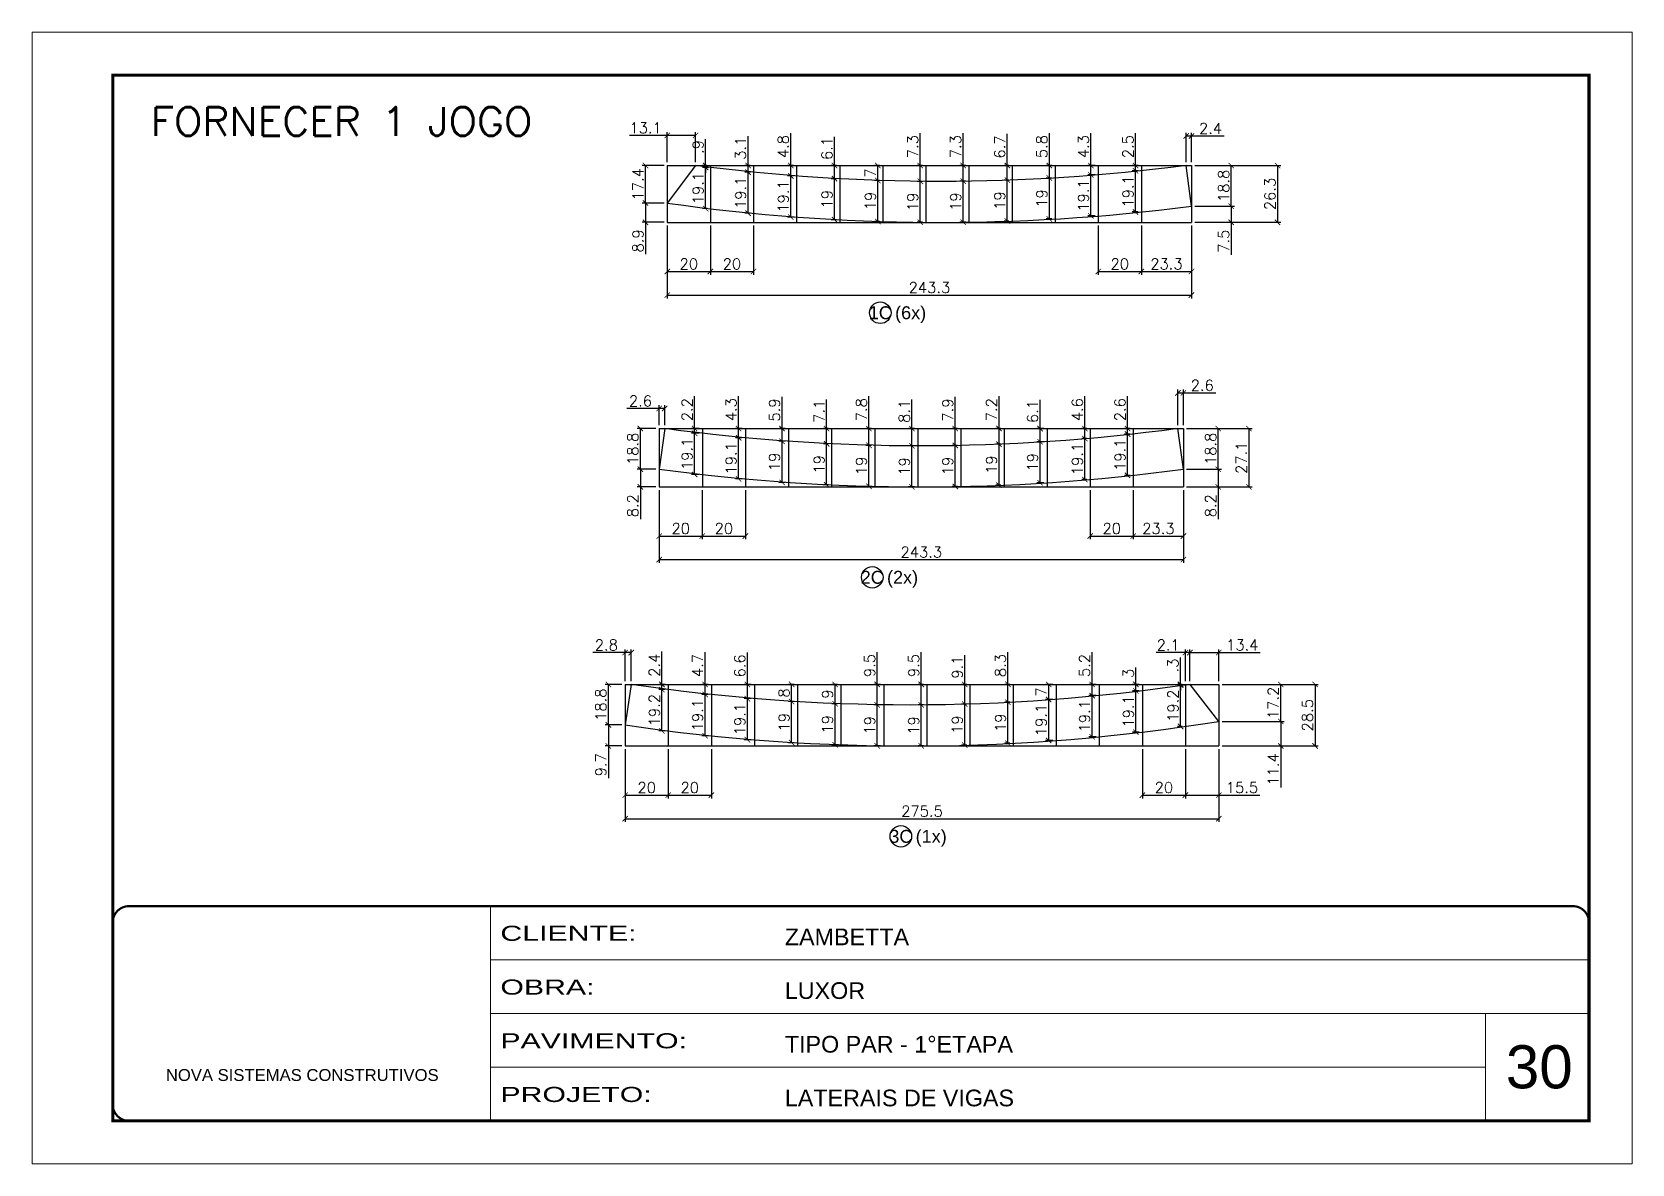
# Model space of a CAD drawing. Extents: x 3309 to 9563, y -2522 to 14608.
# Drawn here: x 4908 to 6393, y 5518 to 6568 of the extents above; entities that cross this region are included whole.
import ezdxf
from ezdxf.enums import TextEntityAlignment as Align

# ---------------------------------------------------------------- set-up
doc = ezdxf.new("R2010")
doc.units = 0
doc.header["$PDMODE"] = 35
doc.header["$PDSIZE"] = -10
doc.linetypes.add('CONTINUO', pattern=[0])
doc.linetypes.add('DASHED', pattern=[0.75, 0.5, -0.25])
for name, color, linetype, lineweight in [('CARIMBO', 255, 'Continuous', 9), ('Folhas', 255, 'Continuous', 9), ('SARRAFO DE PRESSAO', 251, 'DASHED', 9), ('Texto Seção', 7, 'Continuous', 15)]:
    doc.layers.add(name, color=color, linetype=linetype, lineweight=lineweight)
doc.layers.add('COTA', color=241, linetype='Continuous')
doc.layers.add('Romaneio', color=10, linetype='Continuous')
doc.styles.add('ARIAL', font='arial.ttf')
doc.styles.add('REGUA-120', font='ROMANS.shx', dxfattribs={"height": 15})
doc.styles.add('Romans', font='romans.shx')
doc.styles.add('Tecnologia', font='')
doc.styles.get('Tecnologia').set_extended_font_data('Forgotten Futurist')
doc.dimstyles.new('Cota Seção (2x)', dxfattribs={"dimtxt": 10, "dimasz": 5, "dimexe": 3, "dimexo": 3, "dimgap": 2, "dimtad": 3, "dimdec": 1, "dimlfac": 0.5, "dimzin": 12, "dimdsep": 46, "dimtxsty": 'Romans', "dimblk": 'ARCHTICK', "dimcen": 0, "dimclrd": 4, "dimclre": 4, "dimclrt": 1, "dimadec": 1, "dimazin": 3, "dimtfac": 1, "dimtdec": 1, "dimtmove": 0, "dimatfit": 3, "dimldrblk": 'OBLIQUE', "dimfxl": 1, "dimtolj": 1, "dimtzin": 12, "dimarcsym": 0})

msp = doc.modelspace()

# ---------------------------------------------------------------- texts
at = {"layer": 'CARIMBO', "style": 'ARIAL'}
msp.add_text('30', height=40, dxfattribs=at).set_placement((6275.73, 5587.98))
at = {"layer": 'Romaneio', "color": 255, "linetype": 'ByBlock', "style": 'ARIAL'}
for s, p in [('1C', (5695.2, 6307.44)), ('(6x)', (5723.35, 6307.44)), ('2C', (5687.71, 6062.02)), ('(2x)', (5715.86, 6062.02)), ('3C', (5714.29, 5821.74)), ('(1x)', (5742.44, 5821.74))]:
    msp.add_text(s, height=12, dxfattribs=at).set_placement(p, align=Align.MIDDLE_CENTER)
at = {"layer": 'Texto Seção', "style": 'REGUA-120', "width": 1.05}
msp.add_text('FORNECER 1 JOGO', height=26.5859, dxfattribs=at).set_placement((5018.12, 6471.69))

# ---------------------------------------------------------------- blocks, each defined once
blk = doc.blocks.new('9999999999')
at = {"color": 30, "linetype": 'CONTINUO'}
for p, q in [((98564.6, 34230.2), (98564.6, 34429.4)), ((98564.6, 34379.6), (99584, 34379.6)), ((98564.6, 34329.8), (99488, 34329.8)), ((99584, 34329.8), (99488, 34329.8)), ((99488, 34329.8), (99488, 34230.2)), ((98564.6, 34280), (99488, 34280))]:
    blk.add_line(p, q, dxfattribs=at)
at = {"color": 30, "linetype": 'CONTINUO', "const_width": 2}
blk.add_lwpolyline([(99584, 34230.2), (99584, 34414.4, 0.414214), (99569, 34429.4), (98229, 34429.4, 0.414214), (98214, 34414.4), (98214, 34245.2, 0.414214), (98229, 34230.2), (99584, 34230.2)], format="xyb", dxfattribs=at)
at = {"layer": 'Folhas'}
blk.add_lwpolyline([(98139, 34190.2), (99624, 34190.2), (99624, 35240.2), (98139, 35240.2)], close=True, dxfattribs=at)
at = {"layer": 'Folhas', "color": 30, "const_width": 3}
blk.add_lwpolyline([(98214, 34230.2), (99584, 34230.2), (99584, 35200.2), (98214, 35200.2)], close=True, dxfattribs=at)
at = {"color": 7, "linetype": 'Continuous', "ltscale": 5, "style": 'ARIAL'}
for s, height, p in [('ZAMBETTA', 15.48, (98837.7, 34393.1)), ('LUXOR', 15.48, (98837.7, 34343.3)), ('TIPO PAR - 1°ETAPA', 15.483, (98837.7, 34293.5)), ('NOVA SISTEMAS CONSTRUTIVOS', 11.059, (98263.2, 34267.2)), ('LATERAIS DE VIGAS', 15.483, (98837.7, 34243.7))]:
    blk.add_text(s, height=height, dxfattribs=at).set_placement(p)
at = {"layer": 'Folhas', "color": 7, "style": 'Tecnologia', "width": 1.5}
for s, p in [('CLIENTE:', (98573.7, 34397.2)), ('OBRA:', (98573.7, 34347.3)), ('PAVIMENTO:', (98573.7, 34297.5)), ('PROJETO:', (98573.7, 34247.7))]:
    blk.add_text(s, height=14, dxfattribs=at).set_placement(p)
blk = doc.blocks.new('_ArchTick')
at = {"color": 0, "linetype": 'ByBlock', "const_width": 0.15}
blk.add_lwpolyline([(-0.5, -0.5), (0.5, 0.5)], dxfattribs=at)
blk = doc.blocks.new('*D3434')
at = {"layer": 'COTA', "color": 4, "lineweight": -2, "transparency": 16777216}
for p, q in [((5497.5, 6388.3), (5497.5, 6320.8)), ((5984, 6388.3), (5984, 6320.8)), ((5497.5, 6323.8), (5984, 6323.8))]:
    blk.add_line(p, q, dxfattribs=at)
at = {"layer": 'Defpoints', "color": 0, "transparency": 16777216}
for p in [(5497.5, 6391.3), (5984, 6391.3), (5984, 6323.8)]:
    blk.add_point(p, dxfattribs=at)
at = {"layer": 'COTA', "color": 4, "lineweight": -2, "transparency": 16777216, "xscale": 5, "yscale": 5, "zscale": 5, "rotation": 180}
blk.add_blockref('_ArchTick', (5497.5, 6323.8), dxfattribs=at)
at = {"layer": 'COTA', "color": 4, "lineweight": -2, "transparency": 16777216, "xscale": 5, "yscale": 5, "zscale": 5}
blk.add_blockref('_ArchTick', (5984, 6323.8), dxfattribs=at)
at = {"layer": 'COTA', "color": 1, "transparency": 16777216, "insert": (5740.8, 6330.8), "char_height": 10, "attachment_point": 5, "style": 'Romans'}
blk.add_mtext('\\A1;243.3', dxfattribs=at)
blk = doc.blocks.new('_Oblique')
at = {"color": 0, "linetype": 'ByBlock', "lineweight": -2}
blk.add_line((-0.5, -0.5), (0.5, 0.5), dxfattribs=at)
blk = doc.blocks.new('*D3435')
at = {"layer": 'COTA', "color": 4, "lineweight": -2, "transparency": 16777216}
for p, q in [((5497.5, 6388.3), (5497.5, 6342.7)), ((5537.5, 6388.3), (5537.5, 6342.7)), ((5497.5, 6345.7), (5537.5, 6345.7))]:
    blk.add_line(p, q, dxfattribs=at)
at = {"layer": 'Defpoints', "color": 0, "transparency": 16777216}
for p in [(5497.5, 6391.3), (5537.5, 6391.3), (5537.5, 6345.7)]:
    blk.add_point(p, dxfattribs=at)
at = {"layer": 'COTA', "color": 4, "lineweight": -2, "transparency": 16777216, "xscale": 5, "yscale": 5, "zscale": 5, "rotation": 180}
blk.add_blockref('_ArchTick', (5497.5, 6345.7), dxfattribs=at)
at = {"layer": 'COTA', "color": 4, "lineweight": -2, "transparency": 16777216, "xscale": 5, "yscale": 5, "zscale": 5}
blk.add_blockref('_ArchTick', (5537.5, 6345.7), dxfattribs=at)
at = {"layer": 'COTA', "color": 1, "transparency": 16777216, "insert": (5517.5, 6352.7), "char_height": 10, "attachment_point": 5, "style": 'Romans'}
blk.add_mtext('\\A1;20', dxfattribs=at)
blk = doc.blocks.new('*D3436')
at = {"layer": 'COTA', "color": 4, "lineweight": -2, "transparency": 16777216}
for p, q in [((5537.5, 6388.3), (5537.5, 6342.7)), ((5577.5, 6388.3), (5577.5, 6342.7)), ((5537.5, 6345.7), (5577.5, 6345.7))]:
    blk.add_line(p, q, dxfattribs=at)
at = {"layer": 'Defpoints', "color": 0, "transparency": 16777216}
for p in [(5537.5, 6391.3), (5577.5, 6391.3), (5577.5, 6345.7)]:
    blk.add_point(p, dxfattribs=at)
at = {"layer": 'COTA', "color": 4, "lineweight": -2, "transparency": 16777216, "xscale": 5, "yscale": 5, "zscale": 5, "rotation": 180}
blk.add_blockref('_ArchTick', (5537.5, 6345.7), dxfattribs=at)
at = {"layer": 'COTA', "color": 4, "lineweight": -2, "transparency": 16777216, "xscale": 5, "yscale": 5, "zscale": 5}
blk.add_blockref('_ArchTick', (5577.5, 6345.7), dxfattribs=at)
at = {"layer": 'COTA', "color": 1, "transparency": 16777216, "insert": (5557.5, 6352.7), "char_height": 10, "attachment_point": 5, "style": 'Romans'}
blk.add_mtext('\\A1;20', dxfattribs=at)
blk = doc.blocks.new('*D3437')
at = {"layer": 'COTA', "color": 4, "lineweight": -2, "transparency": 16777216}
for p, q in [((5897.5, 6388.3), (5897.5, 6342.7)), ((5937.5, 6388.3), (5937.5, 6342.7)), ((5897.5, 6345.7), (5937.5, 6345.7))]:
    blk.add_line(p, q, dxfattribs=at)
at = {"layer": 'Defpoints', "color": 0, "transparency": 16777216}
for p in [(5897.5, 6391.3), (5937.5, 6391.3), (5937.5, 6345.7)]:
    blk.add_point(p, dxfattribs=at)
at = {"layer": 'COTA', "color": 4, "lineweight": -2, "transparency": 16777216, "xscale": 5, "yscale": 5, "zscale": 5, "rotation": 180}
blk.add_blockref('_ArchTick', (5897.5, 6345.7), dxfattribs=at)
at = {"layer": 'COTA', "color": 4, "lineweight": -2, "transparency": 16777216, "xscale": 5, "yscale": 5, "zscale": 5}
blk.add_blockref('_ArchTick', (5937.5, 6345.7), dxfattribs=at)
at = {"layer": 'COTA', "color": 1, "transparency": 16777216, "insert": (5917.5, 6352.7), "char_height": 10, "attachment_point": 5, "style": 'Romans'}
blk.add_mtext('\\A1;20', dxfattribs=at)
blk = doc.blocks.new('*D3438')
at = {"layer": 'COTA', "color": 4, "lineweight": -2, "transparency": 16777216}
for p, q in [((5937.5, 6388.3), (5937.5, 6342.7)), ((5984, 6388.3), (5984, 6342.7)), ((5937.5, 6345.7), (5984, 6345.7))]:
    blk.add_line(p, q, dxfattribs=at)
at = {"layer": 'Defpoints', "color": 0, "transparency": 16777216}
for p in [(5937.5, 6391.3), (5984, 6391.3), (5984, 6345.7)]:
    blk.add_point(p, dxfattribs=at)
at = {"layer": 'COTA', "color": 4, "lineweight": -2, "transparency": 16777216, "xscale": 5, "yscale": 5, "zscale": 5, "rotation": 180}
blk.add_blockref('_ArchTick', (5937.5, 6345.7), dxfattribs=at)
at = {"layer": 'COTA', "color": 4, "lineweight": -2, "transparency": 16777216, "xscale": 5, "yscale": 5, "zscale": 5}
blk.add_blockref('_ArchTick', (5984, 6345.7), dxfattribs=at)
at = {"layer": 'COTA', "color": 1, "transparency": 16777216, "insert": (5960.8, 6352.7), "char_height": 10, "attachment_point": 5, "style": 'Romans'}
blk.add_mtext('\\A1;23.3', dxfattribs=at)
blk = doc.blocks.new('*D3439')
at = {"layer": 'COTA', "color": 4, "lineweight": -2, "transparency": 16777216}
for p, q in [((5494.5, 6409.2), (5474.3, 6409.2)), ((5477.3, 6409.2), (5477.3, 6391.3)), ((5494.5, 6391.3), (5474.3, 6391.3)), ((5477.3, 6391.3), (5477.3, 6361.8))]:
    blk.add_line(p, q, dxfattribs=at)
at = {"layer": 'Defpoints', "color": 0, "transparency": 16777216}
for p in [(5497.5, 6409.2), (5477.3, 6391.3), (5497.5, 6391.3)]:
    blk.add_point(p, dxfattribs=at)
at = {"layer": 'COTA', "color": 4, "lineweight": -2, "transparency": 16777216, "xscale": 5, "yscale": 5, "zscale": 5}
for p, rotation in [((5477.3, 6409.2), 90), ((5477.3, 6391.3), 270)]:
    blk.add_blockref('_ArchTick', p, dxfattribs=dict(at, rotation=rotation))
at = {"layer": 'COTA', "color": 1, "transparency": 16777216, "insert": (5470.3, 6374.1), "char_height": 10, "attachment_point": 5, "rotation": 90, "style": 'Romans'}
blk.add_mtext('\\A1;8.9', dxfattribs=at)
blk = doc.blocks.new('*D3440')
at = {"layer": 'COTA', "color": 4, "lineweight": -2, "transparency": 16777216}
for p, q in [((5494.5, 6444), (5474.3, 6444)), ((5477.3, 6409.2), (5477.3, 6444)), ((5494.5, 6409.2), (5474.3, 6409.2))]:
    blk.add_line(p, q, dxfattribs=at)
at = {"layer": 'Defpoints', "color": 0, "transparency": 16777216}
for p in [(5477.3, 6444), (5497.5, 6444), (5497.5, 6409.2)]:
    blk.add_point(p, dxfattribs=at)
at = {"layer": 'COTA', "color": 4, "lineweight": -2, "transparency": 16777216, "xscale": 5, "yscale": 5, "zscale": 5}
for p, rotation in [((5477.3, 6444), 90), ((5477.3, 6409.2), 270)]:
    blk.add_blockref('_ArchTick', p, dxfattribs=dict(at, rotation=rotation))
at = {"layer": 'COTA', "color": 1, "transparency": 16777216, "insert": (5470.3, 6426.6), "char_height": 10, "attachment_point": 5, "rotation": 90, "style": 'Romans'}
blk.add_mtext('\\A1;17.4', dxfattribs=at)
blk = doc.blocks.new('*D3441')
at = {"layer": 'COTA', "color": 4, "lineweight": -2, "transparency": 16777216}
for p, q in [((5497.5, 6447), (5497.5, 6474.9)), ((5523.7, 6447), (5523.7, 6474.9)), ((5497.5, 6471.9), (5462.3, 6471.9)), ((5523.7, 6471.9), (5497.5, 6471.9))]:
    blk.add_line(p, q, dxfattribs=at)
at = {"layer": 'Defpoints', "color": 0, "transparency": 16777216}
for p in [(5497.5, 6471.9), (5497.5, 6444), (5523.7, 6444)]:
    blk.add_point(p, dxfattribs=at)
at = {"layer": 'COTA', "color": 4, "lineweight": -2, "transparency": 16777216, "xscale": 5, "yscale": 5, "zscale": 5, "rotation": 180}
blk.add_blockref('_ArchTick', (5497.5, 6471.9), dxfattribs=at)
at = {"layer": 'COTA', "color": 4, "lineweight": -2, "transparency": 16777216, "xscale": 5, "yscale": 5, "zscale": 5}
blk.add_blockref('_ArchTick', (5523.7, 6471.9), dxfattribs=at)
at = {"layer": 'COTA', "color": 1, "transparency": 16777216, "insert": (5477.4, 6478.9), "char_height": 10, "attachment_point": 5, "style": 'Romans'}
blk.add_mtext('\\A1;13.1', dxfattribs=at)
blk = doc.blocks.new('*D3442')
at = {"layer": 'COTA', "color": 4, "lineweight": -2, "transparency": 16777216}
for p, q in [((5534.5, 6442.2), (5530.1, 6442.2)), ((5533.1, 6404), (5533.1, 6442.2)), ((5534.5, 6404), (5530.1, 6404))]:
    blk.add_line(p, q, dxfattribs=at)
at = {"layer": 'Defpoints', "color": 0, "transparency": 16777216}
for p in [(5533.1, 6442.2), (5537.5, 6442.2), (5537.5, 6404)]:
    blk.add_point(p, dxfattribs=at)
at = {"layer": 'COTA', "color": 4, "lineweight": -2, "transparency": 16777216, "xscale": 5, "yscale": 5, "zscale": 5}
for p, rotation in [((5533.1, 6442.2), 90), ((5533.1, 6404), 270)]:
    blk.add_blockref('_ArchTick', p, dxfattribs=dict(at, rotation=rotation))
at = {"layer": 'COTA', "color": 1, "transparency": 16777216, "insert": (5526.1, 6423.1), "char_height": 10, "attachment_point": 5, "rotation": 90, "style": 'Romans'}
blk.add_mtext('\\A1;19.1', dxfattribs=at)
blk = doc.blocks.new('*D3443')
at = {"layer": 'COTA', "color": 4, "lineweight": -2, "transparency": 16777216}
for p, q in [((5533.1, 6444), (5533.1, 6468.5)), ((5534.5, 6444), (5530.1, 6444)), ((5534.5, 6442.2), (5530.1, 6442.2)), ((5533.1, 6442.2), (5533.1, 6444)), ((5533.1, 6442.2), (5533.1, 6437.2))]:
    blk.add_line(p, q, dxfattribs=at)
at = {"layer": 'Defpoints', "color": 0, "transparency": 16777216}
for p in [(5533.1, 6444), (5537.5, 6444), (5537.5, 6442.2)]:
    blk.add_point(p, dxfattribs=at)
at = {"layer": 'COTA', "color": 4, "lineweight": -2, "transparency": 16777216, "xscale": 5, "yscale": 5, "zscale": 5}
for p, rotation in [((5533.1, 6444), 270), ((5533.1, 6442.2), 90)]:
    blk.add_blockref('_ArchTick', p, dxfattribs=dict(at, rotation=rotation))
at = {"layer": 'COTA', "color": 1, "transparency": 16777216, "insert": (5526.1, 6461.2), "char_height": 10, "attachment_point": 5, "rotation": 90, "style": 'Romans'}
blk.add_mtext('\\A1;.9', dxfattribs=at)
blk = doc.blocks.new('*D3444')
at = {"layer": 'COTA', "color": 4, "lineweight": -2, "transparency": 16777216}
for p, q in [((5574.5, 6437.8), (5569.5, 6437.8)), ((5572.5, 6399.7), (5572.5, 6437.8)), ((5574.5, 6399.7), (5569.5, 6399.7))]:
    blk.add_line(p, q, dxfattribs=at)
at = {"layer": 'Defpoints', "color": 0, "transparency": 16777216}
for p in [(5572.5, 6437.8), (5577.5, 6437.8), (5577.5, 6399.7)]:
    blk.add_point(p, dxfattribs=at)
at = {"layer": 'COTA', "color": 4, "lineweight": -2, "transparency": 16777216, "xscale": 5, "yscale": 5, "zscale": 5}
for p, rotation in [((5572.5, 6437.8), 90), ((5572.5, 6399.7), 270)]:
    blk.add_blockref('_ArchTick', p, dxfattribs=dict(at, rotation=rotation))
at = {"layer": 'COTA', "color": 1, "transparency": 16777216, "insert": (5565.5, 6418.7), "char_height": 10, "attachment_point": 5, "rotation": 90, "style": 'Romans'}
blk.add_mtext('\\A1;19.1', dxfattribs=at)
blk = doc.blocks.new('*D3445')
at = {"layer": 'COTA', "color": 4, "lineweight": -2, "transparency": 16777216}
for p, q in [((5572.5, 6444), (5572.5, 6471.1)), ((5574.5, 6444), (5569.5, 6444)), ((5574.5, 6437.8), (5569.5, 6437.8)), ((5572.5, 6437.8), (5572.5, 6444))]:
    blk.add_line(p, q, dxfattribs=at)
at = {"layer": 'Defpoints', "color": 0, "transparency": 16777216}
for p in [(5572.5, 6444), (5577.5, 6444), (5577.5, 6437.8)]:
    blk.add_point(p, dxfattribs=at)
at = {"layer": 'COTA', "color": 4, "lineweight": -2, "transparency": 16777216, "xscale": 5, "yscale": 5, "zscale": 5}
for p, rotation in [((5572.5, 6444), 90), ((5572.5, 6437.8), 270)]:
    blk.add_blockref('_ArchTick', p, dxfattribs=dict(at, rotation=rotation))
at = {"layer": 'COTA', "color": 1, "transparency": 16777216, "insert": (5565.5, 6460), "char_height": 10, "attachment_point": 5, "rotation": 90, "style": 'Romans'}
blk.add_mtext('\\A1;3.1', dxfattribs=at)
blk = doc.blocks.new('*D3446')
at = {"layer": 'COTA', "color": 4, "lineweight": -2, "transparency": 16777216}
for p, q in [((5614.5, 6434.3), (5609.1, 6434.3)), ((5612.1, 6396.2), (5612.1, 6434.3)), ((5614.5, 6396.2), (5609.1, 6396.2))]:
    blk.add_line(p, q, dxfattribs=at)
at = {"layer": 'Defpoints', "color": 0, "transparency": 16777216}
for p in [(5612.1, 6434.3), (5617.5, 6434.3), (5617.5, 6396.2)]:
    blk.add_point(p, dxfattribs=at)
at = {"layer": 'COTA', "color": 4, "lineweight": -2, "transparency": 16777216, "xscale": 5, "yscale": 5, "zscale": 5}
for p, rotation in [((5612.1, 6434.3), 90), ((5612.1, 6396.2), 270)]:
    blk.add_blockref('_ArchTick', p, dxfattribs=dict(at, rotation=rotation))
at = {"layer": 'COTA', "color": 1, "transparency": 16777216, "insert": (5605.1, 6415.3), "char_height": 10, "attachment_point": 5, "rotation": 90, "style": 'Romans'}
blk.add_mtext('\\A1;19.1', dxfattribs=at)
blk = doc.blocks.new('*D3447')
at = {"layer": 'COTA', "color": 4, "lineweight": -2, "transparency": 16777216}
for p, q in [((5612.1, 6444), (5612.1, 6473.9)), ((5614.5, 6444), (5609.1, 6444)), ((5614.5, 6434.3), (5609.1, 6434.3)), ((5612.1, 6434.3), (5612.1, 6444))]:
    blk.add_line(p, q, dxfattribs=at)
at = {"layer": 'Defpoints', "color": 0, "transparency": 16777216}
for p in [(5612.1, 6444), (5617.5, 6444), (5617.5, 6434.3)]:
    blk.add_point(p, dxfattribs=at)
at = {"layer": 'COTA', "color": 4, "lineweight": -2, "transparency": 16777216, "xscale": 5, "yscale": 5, "zscale": 5}
for p, rotation in [((5612.1, 6444), 90), ((5612.1, 6434.3), 270)]:
    blk.add_blockref('_ArchTick', p, dxfattribs=dict(at, rotation=rotation))
at = {"layer": 'COTA', "color": 1, "transparency": 16777216, "insert": (5605.1, 6461.5), "char_height": 10, "attachment_point": 5, "rotation": 90, "style": 'Romans'}
blk.add_mtext('\\A1;4.8', dxfattribs=at)
blk = doc.blocks.new('*D3448')
at = {"layer": 'COTA', "color": 4, "lineweight": -2, "transparency": 16777216}
for p, q in [((5654.5, 6431.8), (5649.7, 6431.8)), ((5652.7, 6393.7), (5652.7, 6431.8)), ((5654.5, 6393.7), (5649.7, 6393.7))]:
    blk.add_line(p, q, dxfattribs=at)
at = {"layer": 'Defpoints', "color": 0, "transparency": 16777216}
for p in [(5652.7, 6431.8), (5657.5, 6431.8), (5657.5, 6393.7)]:
    blk.add_point(p, dxfattribs=at)
at = {"layer": 'COTA', "color": 4, "lineweight": -2, "transparency": 16777216, "xscale": 5, "yscale": 5, "zscale": 5}
for p, rotation in [((5652.7, 6431.8), 90), ((5652.7, 6393.7), 270)]:
    blk.add_blockref('_ArchTick', p, dxfattribs=dict(at, rotation=rotation))
at = {"layer": 'COTA', "color": 1, "transparency": 16777216, "insert": (5645.7, 6412.7), "char_height": 10, "attachment_point": 5, "rotation": 90, "style": 'Romans'}
blk.add_mtext('\\A1;19', dxfattribs=at)
blk = doc.blocks.new('*D3449')
at = {"layer": 'COTA', "color": 4, "lineweight": -2, "transparency": 16777216}
for p, q in [((5652.7, 6444), (5652.7, 6470.6)), ((5654.5, 6444), (5649.7, 6444)), ((5654.5, 6431.8), (5649.7, 6431.8)), ((5652.7, 6431.8), (5652.7, 6444))]:
    blk.add_line(p, q, dxfattribs=at)
at = {"layer": 'Defpoints', "color": 0, "transparency": 16777216}
for p in [(5652.7, 6444), (5657.5, 6444), (5657.5, 6431.8)]:
    blk.add_point(p, dxfattribs=at)
at = {"layer": 'COTA', "color": 4, "lineweight": -2, "transparency": 16777216, "xscale": 5, "yscale": 5, "zscale": 5}
for p, rotation in [((5652.7, 6444), 90), ((5652.7, 6431.8), 270)]:
    blk.add_blockref('_ArchTick', p, dxfattribs=dict(at, rotation=rotation))
at = {"layer": 'COTA', "color": 1, "transparency": 16777216, "insert": (5645.7, 6459.8), "char_height": 10, "attachment_point": 5, "rotation": 90, "style": 'Romans'}
blk.add_mtext('\\A1;6.1', dxfattribs=at)
blk = doc.blocks.new('*D3450')
at = {"layer": 'COTA', "color": 4, "lineweight": -2, "transparency": 16777216}
for p, q in [((5694.5, 6430.1), (5689.9, 6430.1)), ((5692.9, 6392.1), (5692.9, 6430.1)), ((5694.5, 6392.1), (5689.9, 6392.1))]:
    blk.add_line(p, q, dxfattribs=at)
at = {"layer": 'Defpoints', "color": 0, "transparency": 16777216}
for p in [(5692.9, 6430.1), (5697.5, 6430.1), (5697.5, 6392.1)]:
    blk.add_point(p, dxfattribs=at)
at = {"layer": 'COTA', "color": 4, "lineweight": -2, "transparency": 16777216, "xscale": 5, "yscale": 5, "zscale": 5}
for p, rotation in [((5692.9, 6430.1), 90), ((5692.9, 6392.1), 270)]:
    blk.add_blockref('_ArchTick', p, dxfattribs=dict(at, rotation=rotation))
at = {"layer": 'COTA', "color": 1, "transparency": 16777216, "insert": (5685.9, 6411.1), "char_height": 10, "attachment_point": 5, "rotation": 90, "style": 'Romans'}
blk.add_mtext('\\A1;19', dxfattribs=at)
blk = doc.blocks.new('*D3451')
at = {"layer": 'COTA', "color": 4, "lineweight": -2, "transparency": 16777216}
for p, q in [((5694.5, 6444), (5689.9, 6444)), ((5694.5, 6430.1), (5689.9, 6430.1)), ((5692.9, 6430.1), (5692.9, 6444))]:
    blk.add_line(p, q, dxfattribs=at)
at = {"layer": 'Defpoints', "color": 0, "transparency": 16777216}
for p in [(5692.9, 6444), (5697.5, 6444), (5697.5, 6430.1)]:
    blk.add_point(p, dxfattribs=at)
at = {"layer": 'COTA', "color": 4, "lineweight": -2, "transparency": 16777216, "xscale": 5, "yscale": 5, "zscale": 5}
for p, rotation in [((5692.9, 6444), 90), ((5692.9, 6430.1), 270)]:
    blk.add_blockref('_ArchTick', p, dxfattribs=dict(at, rotation=rotation))
at = {"layer": 'COTA', "color": 1, "transparency": 16777216, "insert": (5685.9, 6437), "char_height": 10, "attachment_point": 5, "rotation": 90, "style": 'Romans'}
blk.add_mtext('\\A1;7', dxfattribs=at)
blk = doc.blocks.new('*D3452')
at = {"layer": 'COTA', "color": 4, "lineweight": -2, "transparency": 16777216}
for p, q in [((5734.5, 6429.3), (5729.3, 6429.3)), ((5732.3, 6391.3), (5732.3, 6429.3)), ((5734.5, 6391.3), (5729.3, 6391.3))]:
    blk.add_line(p, q, dxfattribs=at)
at = {"layer": 'Defpoints', "color": 0, "transparency": 16777216}
for p in [(5732.3, 6429.3), (5737.5, 6429.3), (5737.5, 6391.3)]:
    blk.add_point(p, dxfattribs=at)
at = {"layer": 'COTA', "color": 4, "lineweight": -2, "transparency": 16777216, "xscale": 5, "yscale": 5, "zscale": 5}
for p, rotation in [((5732.3, 6429.3), 90), ((5732.3, 6391.3), 270)]:
    blk.add_blockref('_ArchTick', p, dxfattribs=dict(at, rotation=rotation))
at = {"layer": 'COTA', "color": 1, "transparency": 16777216, "insert": (5725.3, 6410.3), "char_height": 10, "attachment_point": 5, "rotation": 90, "style": 'Romans'}
blk.add_mtext('\\A1;19', dxfattribs=at)
blk = doc.blocks.new('*D3453')
at = {"layer": 'COTA', "color": 4, "lineweight": -2, "transparency": 16777216}
for p, q in [((5732.3, 6444), (5732.3, 6473.9)), ((5734.5, 6444), (5729.3, 6444)), ((5732.3, 6429.3), (5732.3, 6444)), ((5734.5, 6429.3), (5729.3, 6429.3))]:
    blk.add_line(p, q, dxfattribs=at)
at = {"layer": 'Defpoints', "color": 0, "transparency": 16777216}
for p in [(5732.3, 6444), (5737.5, 6444), (5737.5, 6429.3)]:
    blk.add_point(p, dxfattribs=at)
at = {"layer": 'COTA', "color": 4, "lineweight": -2, "transparency": 16777216, "xscale": 5, "yscale": 5, "zscale": 5}
for p, rotation in [((5732.3, 6444), 90), ((5732.3, 6429.3), 270)]:
    blk.add_blockref('_ArchTick', p, dxfattribs=dict(at, rotation=rotation))
at = {"layer": 'COTA', "color": 1, "transparency": 16777216, "insert": (5725.3, 6461.5), "char_height": 10, "attachment_point": 5, "rotation": 90, "style": 'Romans'}
blk.add_mtext('\\A1;7.3', dxfattribs=at)
blk = doc.blocks.new('*D3454')
at = {"layer": 'COTA', "color": 4, "lineweight": -2, "transparency": 16777216}
for p, q in [((5774.5, 6429.5), (5769.1, 6429.5)), ((5772.1, 6391.5), (5772.1, 6429.5)), ((5774.5, 6391.5), (5769.1, 6391.5))]:
    blk.add_line(p, q, dxfattribs=at)
at = {"layer": 'Defpoints', "color": 0, "transparency": 16777216}
for p in [(5772.1, 6429.5), (5777.5, 6429.5), (5777.5, 6391.5)]:
    blk.add_point(p, dxfattribs=at)
at = {"layer": 'COTA', "color": 4, "lineweight": -2, "transparency": 16777216, "xscale": 5, "yscale": 5, "zscale": 5}
for p, rotation in [((5772.1, 6429.5), 90), ((5772.1, 6391.5), 270)]:
    blk.add_blockref('_ArchTick', p, dxfattribs=dict(at, rotation=rotation))
at = {"layer": 'COTA', "color": 1, "transparency": 16777216, "insert": (5765.1, 6410.5), "char_height": 10, "attachment_point": 5, "rotation": 90, "style": 'Romans'}
blk.add_mtext('\\A1;19', dxfattribs=at)
blk = doc.blocks.new('*D3455')
at = {"layer": 'COTA', "color": 4, "lineweight": -2, "transparency": 16777216}
for p, q in [((5772.1, 6444), (5772.1, 6473.9)), ((5774.5, 6444), (5769.1, 6444)), ((5772.1, 6429.5), (5772.1, 6444)), ((5774.5, 6429.5), (5769.1, 6429.5))]:
    blk.add_line(p, q, dxfattribs=at)
at = {"layer": 'Defpoints', "color": 0, "transparency": 16777216}
for p in [(5772.1, 6444), (5777.5, 6444), (5777.5, 6429.5)]:
    blk.add_point(p, dxfattribs=at)
at = {"layer": 'COTA', "color": 4, "lineweight": -2, "transparency": 16777216, "xscale": 5, "yscale": 5, "zscale": 5}
for p, rotation in [((5772.1, 6444), 90), ((5772.1, 6429.5), 270)]:
    blk.add_blockref('_ArchTick', p, dxfattribs=dict(at, rotation=rotation))
at = {"layer": 'COTA', "color": 1, "transparency": 16777216, "insert": (5765.1, 6461.5), "char_height": 10, "attachment_point": 5, "rotation": 90, "style": 'Romans'}
blk.add_mtext('\\A1;7.3', dxfattribs=at)
blk = doc.blocks.new('*D3456')
at = {"layer": 'COTA', "color": 4, "lineweight": -2, "transparency": 16777216}
for p, q in [((5814.5, 6430.5), (5810.1, 6430.5)), ((5813.1, 6392.5), (5813.1, 6430.5)), ((5814.5, 6392.5), (5810.1, 6392.5))]:
    blk.add_line(p, q, dxfattribs=at)
at = {"layer": 'Defpoints', "color": 0, "transparency": 16777216}
for p in [(5813.1, 6430.5), (5817.5, 6430.5), (5817.5, 6392.5)]:
    blk.add_point(p, dxfattribs=at)
at = {"layer": 'COTA', "color": 4, "lineweight": -2, "transparency": 16777216, "xscale": 5, "yscale": 5, "zscale": 5}
for p, rotation in [((5813.1, 6430.5), 90), ((5813.1, 6392.5), 270)]:
    blk.add_blockref('_ArchTick', p, dxfattribs=dict(at, rotation=rotation))
at = {"layer": 'COTA', "color": 1, "transparency": 16777216, "insert": (5806.1, 6411.5), "char_height": 10, "attachment_point": 5, "rotation": 90, "style": 'Romans'}
blk.add_mtext('\\A1;19', dxfattribs=at)
blk = doc.blocks.new('*D3457')
at = {"layer": 'COTA', "color": 4, "lineweight": -2, "transparency": 16777216}
for p, q in [((5813.1, 6444), (5813.1, 6473.5)), ((5814.5, 6444), (5810.1, 6444)), ((5814.5, 6430.5), (5810.1, 6430.5)), ((5813.1, 6430.5), (5813.1, 6444))]:
    blk.add_line(p, q, dxfattribs=at)
at = {"layer": 'Defpoints', "color": 0, "transparency": 16777216}
for p in [(5813.1, 6444), (5817.5, 6444), (5817.5, 6430.5)]:
    blk.add_point(p, dxfattribs=at)
at = {"layer": 'COTA', "color": 4, "lineweight": -2, "transparency": 16777216, "xscale": 5, "yscale": 5, "zscale": 5}
for p, rotation in [((5813.1, 6444), 90), ((5813.1, 6430.5), 270)]:
    blk.add_blockref('_ArchTick', p, dxfattribs=dict(at, rotation=rotation))
at = {"layer": 'COTA', "color": 1, "transparency": 16777216, "insert": (5806.1, 6461.2), "char_height": 10, "attachment_point": 5, "rotation": 90, "style": 'Romans'}
blk.add_mtext('\\A1;6.7', dxfattribs=at)
blk = doc.blocks.new('*D3458')
at = {"layer": 'COTA', "color": 4, "lineweight": -2, "transparency": 16777216}
for p, q in [((5854.5, 6432.4), (5849.1, 6432.4)), ((5852.1, 6394.4), (5852.1, 6432.4)), ((5854.5, 6394.4), (5849.1, 6394.4))]:
    blk.add_line(p, q, dxfattribs=at)
at = {"layer": 'Defpoints', "color": 0, "transparency": 16777216}
for p in [(5852.1, 6432.4), (5857.5, 6432.4), (5857.5, 6394.4)]:
    blk.add_point(p, dxfattribs=at)
at = {"layer": 'COTA', "color": 4, "lineweight": -2, "transparency": 16777216, "xscale": 5, "yscale": 5, "zscale": 5}
for p, rotation in [((5852.1, 6432.4), 90), ((5852.1, 6394.4), 270)]:
    blk.add_blockref('_ArchTick', p, dxfattribs=dict(at, rotation=rotation))
at = {"layer": 'COTA', "color": 1, "transparency": 16777216, "insert": (5845.1, 6413.4), "char_height": 10, "attachment_point": 5, "rotation": 90, "style": 'Romans'}
blk.add_mtext('\\A1;19', dxfattribs=at)
blk = doc.blocks.new('*D3459')
at = {"layer": 'COTA', "color": 4, "lineweight": -2, "transparency": 16777216}
for p, q in [((5852.1, 6444), (5852.1, 6473.9)), ((5854.5, 6444), (5849.1, 6444)), ((5854.5, 6432.4), (5849.1, 6432.4)), ((5852.1, 6432.4), (5852.1, 6444))]:
    blk.add_line(p, q, dxfattribs=at)
at = {"layer": 'Defpoints', "color": 0, "transparency": 16777216}
for p in [(5852.1, 6444), (5857.5, 6444), (5857.5, 6432.4)]:
    blk.add_point(p, dxfattribs=at)
at = {"layer": 'COTA', "color": 4, "lineweight": -2, "transparency": 16777216, "xscale": 5, "yscale": 5, "zscale": 5}
for p, rotation in [((5852.1, 6444), 90), ((5852.1, 6432.4), 270)]:
    blk.add_blockref('_ArchTick', p, dxfattribs=dict(at, rotation=rotation))
at = {"layer": 'COTA', "color": 1, "transparency": 16777216, "insert": (5845.1, 6461.5), "char_height": 10, "attachment_point": 5, "rotation": 90, "style": 'Romans'}
blk.add_mtext('\\A1;5.8', dxfattribs=at)
blk = doc.blocks.new('*D3460')
at = {"layer": 'COTA', "color": 4, "lineweight": -2, "transparency": 16777216}
for p, q in [((5894.5, 6435.3), (5887.7, 6435.3)), ((5890.7, 6397.2), (5890.7, 6435.3)), ((5894.5, 6397.2), (5887.7, 6397.2))]:
    blk.add_line(p, q, dxfattribs=at)
at = {"layer": 'Defpoints', "color": 0, "transparency": 16777216}
for p in [(5890.7, 6435.3), (5897.5, 6435.3), (5897.5, 6397.2)]:
    blk.add_point(p, dxfattribs=at)
at = {"layer": 'COTA', "color": 4, "lineweight": -2, "transparency": 16777216, "xscale": 5, "yscale": 5, "zscale": 5}
for p, rotation in [((5890.7, 6435.3), 90), ((5890.7, 6397.2), 270)]:
    blk.add_blockref('_ArchTick', p, dxfattribs=dict(at, rotation=rotation))
at = {"layer": 'COTA', "color": 1, "transparency": 16777216, "insert": (5883.7, 6416.2), "char_height": 10, "attachment_point": 5, "rotation": 90, "style": 'Romans'}
blk.add_mtext('\\A1;19.1', dxfattribs=at)
blk = doc.blocks.new('*D3461')
at = {"layer": 'COTA', "color": 4, "lineweight": -2, "transparency": 16777216}
for p, q in [((5890.7, 6444), (5890.7, 6473.9)), ((5894.5, 6444), (5887.7, 6444)), ((5894.5, 6435.3), (5887.7, 6435.3)), ((5890.7, 6435.3), (5890.7, 6444))]:
    blk.add_line(p, q, dxfattribs=at)
at = {"layer": 'Defpoints', "color": 0, "transparency": 16777216}
for p in [(5890.7, 6444), (5897.5, 6444), (5897.5, 6435.3)]:
    blk.add_point(p, dxfattribs=at)
at = {"layer": 'COTA', "color": 4, "lineweight": -2, "transparency": 16777216, "xscale": 5, "yscale": 5, "zscale": 5}
for p, rotation in [((5890.7, 6444), 90), ((5890.7, 6435.3), 270)]:
    blk.add_blockref('_ArchTick', p, dxfattribs=dict(at, rotation=rotation))
at = {"layer": 'COTA', "color": 1, "transparency": 16777216, "insert": (5883.7, 6461.5), "char_height": 10, "attachment_point": 5, "rotation": 90, "style": 'Romans'}
blk.add_mtext('\\A1;4.3', dxfattribs=at)
blk = doc.blocks.new('*D3462')
at = {"layer": 'COTA', "color": 4, "lineweight": -2, "transparency": 16777216}
for p, q in [((5934.5, 6439.1), (5929.1, 6439.1)), ((5932.1, 6400.9), (5932.1, 6439.1)), ((5934.5, 6400.9), (5929.1, 6400.9))]:
    blk.add_line(p, q, dxfattribs=at)
at = {"layer": 'Defpoints', "color": 0, "transparency": 16777216}
for p in [(5932.1, 6439.1), (5937.5, 6439.1), (5937.5, 6400.9)]:
    blk.add_point(p, dxfattribs=at)
at = {"layer": 'COTA', "color": 4, "lineweight": -2, "transparency": 16777216, "xscale": 5, "yscale": 5, "zscale": 5}
for p, rotation in [((5932.1, 6439.1), 90), ((5932.1, 6400.9), 270)]:
    blk.add_blockref('_ArchTick', p, dxfattribs=dict(at, rotation=rotation))
at = {"layer": 'COTA', "color": 1, "transparency": 16777216, "insert": (5925.1, 6420), "char_height": 10, "attachment_point": 5, "rotation": 90, "style": 'Romans'}
blk.add_mtext('\\A1;19.1', dxfattribs=at)
blk = doc.blocks.new('*D3463')
at = {"layer": 'COTA', "color": 4, "lineweight": -2, "transparency": 16777216}
for p, q in [((5932.1, 6444), (5932.1, 6473.9)), ((5934.5, 6444), (5929.1, 6444)), ((5934.5, 6439.1), (5929.1, 6439.1)), ((5932.1, 6439.1), (5932.1, 6444))]:
    blk.add_line(p, q, dxfattribs=at)
at = {"layer": 'Defpoints', "color": 0, "transparency": 16777216}
for p in [(5932.1, 6444), (5937.5, 6444), (5937.5, 6439.1)]:
    blk.add_point(p, dxfattribs=at)
at = {"layer": 'COTA', "color": 4, "lineweight": -2, "transparency": 16777216, "xscale": 5, "yscale": 5, "zscale": 5}
for p, rotation in [((5932.1, 6444), 90), ((5932.1, 6439.1), 270)]:
    blk.add_blockref('_ArchTick', p, dxfattribs=dict(at, rotation=rotation))
at = {"layer": 'COTA', "color": 1, "transparency": 16777216, "insert": (5925.1, 6461.5), "char_height": 10, "attachment_point": 5, "rotation": 90, "style": 'Romans'}
blk.add_mtext('\\A1;2.5', dxfattribs=at)
blk = doc.blocks.new('*D3464')
at = {"layer": 'COTA', "color": 4, "lineweight": -2, "transparency": 16777216}
for p, q in [((5987, 6406.3), (6023.9, 6406.3)), ((6020.9, 6406.3), (6020.9, 6391.3)), ((5987, 6391.3), (6023.9, 6391.3)), ((6020.9, 6391.3), (6020.9, 6361.3))]:
    blk.add_line(p, q, dxfattribs=at)
at = {"layer": 'Defpoints', "color": 0, "transparency": 16777216}
for p in [(5984, 6406.3), (5984, 6391.3), (6020.9, 6391.3)]:
    blk.add_point(p, dxfattribs=at)
at = {"layer": 'COTA', "color": 4, "lineweight": -2, "transparency": 16777216, "xscale": 5, "yscale": 5, "zscale": 5}
for p, rotation in [((6020.9, 6406.3), 90), ((6020.9, 6391.3), 270)]:
    blk.add_blockref('_ArchTick', p, dxfattribs=dict(at, rotation=rotation))
at = {"layer": 'COTA', "color": 1, "transparency": 16777216, "insert": (6013.9, 6373.8), "char_height": 10, "attachment_point": 5, "rotation": 90, "style": 'Romans'}
blk.add_mtext('\\A1;7.5', dxfattribs=at)
blk = doc.blocks.new('*D3465')
at = {"layer": 'COTA', "color": 4, "lineweight": -2, "transparency": 16777216}
for p, q in [((5987, 6444), (6023.9, 6444)), ((6020.9, 6406.3), (6020.9, 6444)), ((5987, 6406.3), (6023.9, 6406.3))]:
    blk.add_line(p, q, dxfattribs=at)
at = {"layer": 'Defpoints', "color": 0, "transparency": 16777216}
for p in [(5984, 6444), (6020.9, 6444), (5984, 6406.3)]:
    blk.add_point(p, dxfattribs=at)
at = {"layer": 'COTA', "color": 4, "lineweight": -2, "transparency": 16777216, "xscale": 5, "yscale": 5, "zscale": 5}
for p, rotation in [((6020.9, 6444), 90), ((6020.9, 6406.3), 270)]:
    blk.add_blockref('_ArchTick', p, dxfattribs=dict(at, rotation=rotation))
at = {"layer": 'COTA', "color": 1, "transparency": 16777216, "insert": (6013.9, 6425.1), "char_height": 10, "attachment_point": 5, "rotation": 90, "style": 'Romans'}
blk.add_mtext('\\A1;18.8', dxfattribs=at)
blk = doc.blocks.new('*D3466')
at = {"layer": 'COTA', "color": 4, "lineweight": -2, "transparency": 16777216}
for p, q in [((5987, 6444), (6066.9, 6444)), ((6063.9, 6444), (6063.9, 6391.3)), ((5987, 6391.3), (6066.9, 6391.3))]:
    blk.add_line(p, q, dxfattribs=at)
at = {"layer": 'Defpoints', "color": 0, "transparency": 16777216}
for p in [(5984, 6444), (5984, 6391.3), (6063.9, 6391.3)]:
    blk.add_point(p, dxfattribs=at)
at = {"layer": 'COTA', "color": 4, "lineweight": -2, "transparency": 16777216, "xscale": 5, "yscale": 5, "zscale": 5}
for p, rotation in [((6063.9, 6444), 90), ((6063.9, 6391.3), 270)]:
    blk.add_blockref('_ArchTick', p, dxfattribs=dict(at, rotation=rotation))
at = {"layer": 'COTA', "color": 1, "transparency": 16777216, "insert": (6056.9, 6417.6), "char_height": 10, "attachment_point": 5, "rotation": 90, "style": 'Romans'}
blk.add_mtext('\\A1;26.3', dxfattribs=at)
blk = doc.blocks.new('*D3467')
at = {"layer": 'COTA', "color": 4, "lineweight": -2, "transparency": 16777216}
for p, q in [((5979.1, 6447), (5979.1, 6474.4)), ((5979.1, 6471.4), (5984, 6471.4)), ((5984, 6447), (5984, 6474.4)), ((5984, 6471.4), (6014.5, 6471.4))]:
    blk.add_line(p, q, dxfattribs=at)
at = {"layer": 'Defpoints', "color": 0, "transparency": 16777216}
for p in [(5984, 6471.4), (5979.1, 6444), (5984, 6444)]:
    blk.add_point(p, dxfattribs=at)
at = {"layer": 'COTA', "color": 4, "lineweight": -2, "transparency": 16777216, "xscale": 5, "yscale": 5, "zscale": 5, "rotation": 180}
blk.add_blockref('_ArchTick', (5979.1, 6471.4), dxfattribs=at)
at = {"layer": 'COTA', "color": 4, "lineweight": -2, "transparency": 16777216, "xscale": 5, "yscale": 5, "zscale": 5}
blk.add_blockref('_ArchTick', (5984, 6471.4), dxfattribs=at)
at = {"layer": 'COTA', "color": 1, "transparency": 16777216, "insert": (6001.7, 6478.4), "char_height": 10, "attachment_point": 5, "style": 'Romans'}
blk.add_mtext('\\A1;2.4', dxfattribs=at)
blk = doc.blocks.new('*D3468')
at = {"layer": 'COTA', "color": 4, "lineweight": -2, "transparency": 16777216}
for p, q in [((5490, 6142.9), (5490, 6075.4)), ((5976.5, 6142.9), (5976.5, 6075.4)), ((5490, 6078.4), (5976.5, 6078.4))]:
    blk.add_line(p, q, dxfattribs=at)
at = {"layer": 'Defpoints', "color": 0, "transparency": 16777216}
for p in [(5490, 6145.9), (5976.5, 6145.9), (5976.5, 6078.4)]:
    blk.add_point(p, dxfattribs=at)
at = {"layer": 'COTA', "color": 4, "lineweight": -2, "transparency": 16777216, "xscale": 5, "yscale": 5, "zscale": 5, "rotation": 180}
blk.add_blockref('_ArchTick', (5490, 6078.4), dxfattribs=at)
at = {"layer": 'COTA', "color": 4, "lineweight": -2, "transparency": 16777216, "xscale": 5, "yscale": 5, "zscale": 5}
blk.add_blockref('_ArchTick', (5976.5, 6078.4), dxfattribs=at)
at = {"layer": 'COTA', "color": 1, "transparency": 16777216, "insert": (5733.3, 6085.4), "char_height": 10, "attachment_point": 5, "style": 'Romans'}
blk.add_mtext('\\A1;243.3', dxfattribs=at)
blk = doc.blocks.new('*D3469')
at = {"layer": 'COTA', "color": 4, "lineweight": -2, "transparency": 16777216}
for p, q in [((5490, 6142.9), (5490, 6097.3)), ((5530, 6142.9), (5530, 6097.3)), ((5490, 6100.3), (5530, 6100.3))]:
    blk.add_line(p, q, dxfattribs=at)
at = {"layer": 'Defpoints', "color": 0, "transparency": 16777216}
for p in [(5490, 6145.9), (5530, 6145.9), (5530, 6100.3)]:
    blk.add_point(p, dxfattribs=at)
at = {"layer": 'COTA', "color": 4, "lineweight": -2, "transparency": 16777216, "xscale": 5, "yscale": 5, "zscale": 5, "rotation": 180}
blk.add_blockref('_ArchTick', (5490, 6100.3), dxfattribs=at)
at = {"layer": 'COTA', "color": 4, "lineweight": -2, "transparency": 16777216, "xscale": 5, "yscale": 5, "zscale": 5}
blk.add_blockref('_ArchTick', (5530, 6100.3), dxfattribs=at)
at = {"layer": 'COTA', "color": 1, "transparency": 16777216, "insert": (5510, 6107.3), "char_height": 10, "attachment_point": 5, "style": 'Romans'}
blk.add_mtext('\\A1;20', dxfattribs=at)
blk = doc.blocks.new('*D3470')
at = {"layer": 'COTA', "color": 4, "lineweight": -2, "transparency": 16777216}
for p, q in [((5530, 6142.9), (5530, 6097.3)), ((5570, 6142.9), (5570, 6097.3)), ((5530, 6100.3), (5570, 6100.3))]:
    blk.add_line(p, q, dxfattribs=at)
at = {"layer": 'Defpoints', "color": 0, "transparency": 16777216}
for p in [(5530, 6145.9), (5570, 6145.9), (5570, 6100.3)]:
    blk.add_point(p, dxfattribs=at)
at = {"layer": 'COTA', "color": 4, "lineweight": -2, "transparency": 16777216, "xscale": 5, "yscale": 5, "zscale": 5, "rotation": 180}
blk.add_blockref('_ArchTick', (5530, 6100.3), dxfattribs=at)
at = {"layer": 'COTA', "color": 4, "lineweight": -2, "transparency": 16777216, "xscale": 5, "yscale": 5, "zscale": 5}
blk.add_blockref('_ArchTick', (5570, 6100.3), dxfattribs=at)
at = {"layer": 'COTA', "color": 1, "transparency": 16777216, "insert": (5550, 6107.3), "char_height": 10, "attachment_point": 5, "style": 'Romans'}
blk.add_mtext('\\A1;20', dxfattribs=at)
blk = doc.blocks.new('*D3471')
at = {"layer": 'COTA', "color": 4, "lineweight": -2, "transparency": 16777216}
for p, q in [((5890, 6142.9), (5890, 6097.3)), ((5930, 6142.9), (5930, 6097.3)), ((5890, 6100.3), (5930, 6100.3))]:
    blk.add_line(p, q, dxfattribs=at)
at = {"layer": 'Defpoints', "color": 0, "transparency": 16777216}
for p in [(5890, 6145.9), (5930, 6145.9), (5930, 6100.3)]:
    blk.add_point(p, dxfattribs=at)
at = {"layer": 'COTA', "color": 4, "lineweight": -2, "transparency": 16777216, "xscale": 5, "yscale": 5, "zscale": 5, "rotation": 180}
blk.add_blockref('_ArchTick', (5890, 6100.3), dxfattribs=at)
at = {"layer": 'COTA', "color": 4, "lineweight": -2, "transparency": 16777216, "xscale": 5, "yscale": 5, "zscale": 5}
blk.add_blockref('_ArchTick', (5930, 6100.3), dxfattribs=at)
at = {"layer": 'COTA', "color": 1, "transparency": 16777216, "insert": (5910, 6107.3), "char_height": 10, "attachment_point": 5, "style": 'Romans'}
blk.add_mtext('\\A1;20', dxfattribs=at)
blk = doc.blocks.new('*D3472')
at = {"layer": 'COTA', "color": 4, "lineweight": -2, "transparency": 16777216}
for p, q in [((5930, 6142.9), (5930, 6097.3)), ((5976.5, 6142.9), (5976.5, 6097.3)), ((5930, 6100.3), (5976.5, 6100.3))]:
    blk.add_line(p, q, dxfattribs=at)
at = {"layer": 'Defpoints', "color": 0, "transparency": 16777216}
for p in [(5930, 6145.9), (5976.5, 6145.9), (5976.5, 6100.3)]:
    blk.add_point(p, dxfattribs=at)
at = {"layer": 'COTA', "color": 4, "lineweight": -2, "transparency": 16777216, "xscale": 5, "yscale": 5, "zscale": 5, "rotation": 180}
blk.add_blockref('_ArchTick', (5930, 6100.3), dxfattribs=at)
at = {"layer": 'COTA', "color": 4, "lineweight": -2, "transparency": 16777216, "xscale": 5, "yscale": 5, "zscale": 5}
blk.add_blockref('_ArchTick', (5976.5, 6100.3), dxfattribs=at)
at = {"layer": 'COTA', "color": 1, "transparency": 16777216, "insert": (5953.3, 6107.3), "char_height": 10, "attachment_point": 5, "style": 'Romans'}
blk.add_mtext('\\A1;23.3', dxfattribs=at)
blk = doc.blocks.new('*D3473')
at = {"layer": 'COTA', "color": 4, "lineweight": -2, "transparency": 16777216}
for p, q in [((5487, 6162.3), (5469.5, 6162.3)), ((5472.5, 6162.3), (5472.5, 6145.9)), ((5487, 6145.9), (5469.5, 6145.9)), ((5472.5, 6145.9), (5472.5, 6115.9))]:
    blk.add_line(p, q, dxfattribs=at)
at = {"layer": 'Defpoints', "color": 0, "transparency": 16777216}
for p in [(5490, 6162.3), (5472.5, 6145.9), (5490, 6145.9)]:
    blk.add_point(p, dxfattribs=at)
at = {"layer": 'COTA', "color": 4, "lineweight": -2, "transparency": 16777216, "xscale": 5, "yscale": 5, "zscale": 5}
for p, rotation in [((5472.5, 6162.3), 90), ((5472.5, 6145.9), 270)]:
    blk.add_blockref('_ArchTick', p, dxfattribs=dict(at, rotation=rotation))
at = {"layer": 'COTA', "color": 1, "transparency": 16777216, "insert": (5465.5, 6128.4), "char_height": 10, "attachment_point": 5, "rotation": 90, "style": 'Romans'}
blk.add_mtext('\\A1;8.2', dxfattribs=at)
blk = doc.blocks.new('*D3474')
at = {"layer": 'COTA', "color": 4, "lineweight": -2, "transparency": 16777216}
for p, q in [((5487, 6200), (5469.5, 6200)), ((5472.5, 6162.3), (5472.5, 6200)), ((5487, 6162.3), (5469.5, 6162.3))]:
    blk.add_line(p, q, dxfattribs=at)
at = {"layer": 'Defpoints', "color": 0, "transparency": 16777216}
for p in [(5472.5, 6200), (5490, 6200), (5490, 6162.3)]:
    blk.add_point(p, dxfattribs=at)
at = {"layer": 'COTA', "color": 4, "lineweight": -2, "transparency": 16777216, "xscale": 5, "yscale": 5, "zscale": 5}
for p, rotation in [((5472.5, 6200), 90), ((5472.5, 6162.3), 270)]:
    blk.add_blockref('_ArchTick', p, dxfattribs=dict(at, rotation=rotation))
at = {"layer": 'COTA', "color": 1, "transparency": 16777216, "insert": (5465.5, 6181.2), "char_height": 10, "attachment_point": 5, "rotation": 90, "style": 'Romans'}
blk.add_mtext('\\A1;18.8', dxfattribs=at)
blk = doc.blocks.new('*D3475')
at = {"layer": 'COTA', "color": 4, "lineweight": -2, "transparency": 16777216}
for p, q in [((5490, 6218.6), (5460.1, 6218.6)), ((5490, 6203), (5490, 6221.6)), ((5495.1, 6218.6), (5490, 6218.6)), ((5495.1, 6203), (5495.1, 6221.6))]:
    blk.add_line(p, q, dxfattribs=at)
at = {"layer": 'Defpoints', "color": 0, "transparency": 16777216}
for p in [(5490, 6218.6), (5490, 6200), (5495.1, 6200)]:
    blk.add_point(p, dxfattribs=at)
at = {"layer": 'COTA', "color": 4, "lineweight": -2, "transparency": 16777216, "xscale": 5, "yscale": 5, "zscale": 5, "rotation": 180}
blk.add_blockref('_ArchTick', (5490, 6218.6), dxfattribs=at)
at = {"layer": 'COTA', "color": 4, "lineweight": -2, "transparency": 16777216, "xscale": 5, "yscale": 5, "zscale": 5}
blk.add_blockref('_ArchTick', (5495.1, 6218.6), dxfattribs=at)
at = {"layer": 'COTA', "color": 1, "transparency": 16777216, "insert": (5472.6, 6225.6), "char_height": 10, "attachment_point": 5, "style": 'Romans'}
blk.add_mtext('\\A1;2.6', dxfattribs=at)
blk = doc.blocks.new('*D3476')
at = {"layer": 'COTA', "color": 4, "lineweight": -2, "transparency": 16777216}
for p, q in [((5527, 6195.6), (5519.9, 6195.6)), ((5522.9, 6157.4), (5522.9, 6195.6)), ((5527, 6157.4), (5519.9, 6157.4))]:
    blk.add_line(p, q, dxfattribs=at)
at = {"layer": 'Defpoints', "color": 0, "transparency": 16777216}
for p in [(5522.9, 6195.6), (5530, 6195.6), (5530, 6157.4)]:
    blk.add_point(p, dxfattribs=at)
at = {"layer": 'COTA', "color": 4, "lineweight": -2, "transparency": 16777216, "xscale": 5, "yscale": 5, "zscale": 5}
for p, rotation in [((5522.9, 6195.6), 90), ((5522.9, 6157.4), 270)]:
    blk.add_blockref('_ArchTick', p, dxfattribs=dict(at, rotation=rotation))
at = {"layer": 'COTA', "color": 1, "transparency": 16777216, "insert": (5515.9, 6176.5), "char_height": 10, "attachment_point": 5, "rotation": 90, "style": 'Romans'}
blk.add_mtext('\\A1;19.1', dxfattribs=at)
blk = doc.blocks.new('*D3477')
at = {"layer": 'COTA', "color": 4, "lineweight": -2, "transparency": 16777216}
for p, q in [((5522.9, 6200), (5522.9, 6229.9)), ((5527, 6200), (5519.9, 6200)), ((5527, 6195.6), (5519.9, 6195.6)), ((5522.9, 6195.6), (5522.9, 6200))]:
    blk.add_line(p, q, dxfattribs=at)
at = {"layer": 'Defpoints', "color": 0, "transparency": 16777216}
for p in [(5522.9, 6200), (5530, 6200), (5530, 6195.6)]:
    blk.add_point(p, dxfattribs=at)
at = {"layer": 'COTA', "color": 4, "lineweight": -2, "transparency": 16777216, "xscale": 5, "yscale": 5, "zscale": 5}
for p, rotation in [((5522.9, 6200), 90), ((5522.9, 6195.6), 270)]:
    blk.add_blockref('_ArchTick', p, dxfattribs=dict(at, rotation=rotation))
at = {"layer": 'COTA', "color": 1, "transparency": 16777216, "insert": (5515.9, 6217.5), "char_height": 10, "attachment_point": 5, "rotation": 90, "style": 'Romans'}
blk.add_mtext('\\A1;2.2', dxfattribs=at)
blk = doc.blocks.new('*D3478')
at = {"layer": 'COTA', "color": 4, "lineweight": -2, "transparency": 16777216}
for p, q in [((5567, 6191.4), (5560.7, 6191.4)), ((5563.7, 6153.3), (5563.7, 6191.4)), ((5567, 6153.3), (5560.7, 6153.3))]:
    blk.add_line(p, q, dxfattribs=at)
at = {"layer": 'Defpoints', "color": 0, "transparency": 16777216}
for p in [(5563.7, 6191.4), (5570, 6191.4), (5570, 6153.3)]:
    blk.add_point(p, dxfattribs=at)
at = {"layer": 'COTA', "color": 4, "lineweight": -2, "transparency": 16777216, "xscale": 5, "yscale": 5, "zscale": 5}
for p, rotation in [((5563.7, 6191.4), 90), ((5563.7, 6153.3), 270)]:
    blk.add_blockref('_ArchTick', p, dxfattribs=dict(at, rotation=rotation))
at = {"layer": 'COTA', "color": 1, "transparency": 16777216, "insert": (5556.7, 6172.4), "char_height": 10, "attachment_point": 5, "rotation": 90, "style": 'Romans'}
blk.add_mtext('\\A1;19.1', dxfattribs=at)
blk = doc.blocks.new('*D3479')
at = {"layer": 'COTA', "color": 4, "lineweight": -2, "transparency": 16777216}
for p, q in [((5563.7, 6200), (5563.7, 6229.9)), ((5567, 6200), (5560.7, 6200)), ((5563.7, 6191.4), (5563.7, 6200)), ((5567, 6191.4), (5560.7, 6191.4))]:
    blk.add_line(p, q, dxfattribs=at)
at = {"layer": 'Defpoints', "color": 0, "transparency": 16777216}
for p in [(5563.7, 6200), (5570, 6200), (5570, 6191.4)]:
    blk.add_point(p, dxfattribs=at)
at = {"layer": 'COTA', "color": 4, "lineweight": -2, "transparency": 16777216, "xscale": 5, "yscale": 5, "zscale": 5}
for p, rotation in [((5563.7, 6200), 90), ((5563.7, 6191.4), 270)]:
    blk.add_blockref('_ArchTick', p, dxfattribs=dict(at, rotation=rotation))
at = {"layer": 'COTA', "color": 1, "transparency": 16777216, "insert": (5556.7, 6217.5), "char_height": 10, "attachment_point": 5, "rotation": 90, "style": 'Romans'}
blk.add_mtext('\\A1;4.3', dxfattribs=at)
blk = doc.blocks.new('*D3480')
at = {"layer": 'COTA', "color": 4, "lineweight": -2, "transparency": 16777216}
for p, q in [((5607, 6188.2), (5601, 6188.2)), ((5604, 6150.1), (5604, 6188.2)), ((5607, 6150.1), (5601, 6150.1))]:
    blk.add_line(p, q, dxfattribs=at)
at = {"layer": 'Defpoints', "color": 0, "transparency": 16777216}
for p in [(5604, 6188.2), (5610, 6188.2), (5610, 6150.1)]:
    blk.add_point(p, dxfattribs=at)
at = {"layer": 'COTA', "color": 4, "lineweight": -2, "transparency": 16777216, "xscale": 5, "yscale": 5, "zscale": 5}
for p, rotation in [((5604, 6188.2), 90), ((5604, 6150.1), 270)]:
    blk.add_blockref('_ArchTick', p, dxfattribs=dict(at, rotation=rotation))
at = {"layer": 'COTA', "color": 1, "transparency": 16777216, "insert": (5597, 6169.1), "char_height": 10, "attachment_point": 5, "rotation": 90, "style": 'Romans'}
blk.add_mtext('\\A1;19', dxfattribs=at)
blk = doc.blocks.new('*D3481')
at = {"layer": 'COTA', "color": 4, "lineweight": -2, "transparency": 16777216}
for p, q in [((5604, 6200), (5604, 6229.5)), ((5607, 6200), (5601, 6200)), ((5604, 6188.2), (5604, 6200)), ((5607, 6188.2), (5601, 6188.2))]:
    blk.add_line(p, q, dxfattribs=at)
at = {"layer": 'Defpoints', "color": 0, "transparency": 16777216}
for p in [(5604, 6200), (5610, 6200), (5610, 6188.2)]:
    blk.add_point(p, dxfattribs=at)
at = {"layer": 'COTA', "color": 4, "lineweight": -2, "transparency": 16777216, "xscale": 5, "yscale": 5, "zscale": 5}
for p, rotation in [((5604, 6200), 90), ((5604, 6188.2), 270)]:
    blk.add_blockref('_ArchTick', p, dxfattribs=dict(at, rotation=rotation))
at = {"layer": 'COTA', "color": 1, "transparency": 16777216, "insert": (5597, 6217.2), "char_height": 10, "attachment_point": 5, "rotation": 90, "style": 'Romans'}
blk.add_mtext('\\A1;5.9', dxfattribs=at)
blk = doc.blocks.new('*D3482')
at = {"layer": 'COTA', "color": 4, "lineweight": -2, "transparency": 16777216}
for p, q in [((5647, 6185.8), (5642.4, 6185.8)), ((5645.4, 6147.8), (5645.4, 6185.8)), ((5647, 6147.8), (5642.4, 6147.8))]:
    blk.add_line(p, q, dxfattribs=at)
at = {"layer": 'Defpoints', "color": 0, "transparency": 16777216}
for p in [(5645.4, 6185.8), (5650, 6185.8), (5650, 6147.8)]:
    blk.add_point(p, dxfattribs=at)
at = {"layer": 'COTA', "color": 4, "lineweight": -2, "transparency": 16777216, "xscale": 5, "yscale": 5, "zscale": 5}
for p, rotation in [((5645.4, 6185.8), 90), ((5645.4, 6147.8), 270)]:
    blk.add_blockref('_ArchTick', p, dxfattribs=dict(at, rotation=rotation))
at = {"layer": 'COTA', "color": 1, "transparency": 16777216, "insert": (5638.4, 6166.8), "char_height": 10, "attachment_point": 5, "rotation": 90, "style": 'Romans'}
blk.add_mtext('\\A1;19', dxfattribs=at)
blk = doc.blocks.new('*D3483')
at = {"layer": 'COTA', "color": 4, "lineweight": -2, "transparency": 16777216}
for p, q in [((5645.4, 6200), (5645.4, 6227.1)), ((5647, 6200), (5642.4, 6200)), ((5645.4, 6185.8), (5645.4, 6200)), ((5647, 6185.8), (5642.4, 6185.8))]:
    blk.add_line(p, q, dxfattribs=at)
at = {"layer": 'Defpoints', "color": 0, "transparency": 16777216}
for p in [(5645.4, 6200), (5650, 6200), (5650, 6185.8)]:
    blk.add_point(p, dxfattribs=at)
at = {"layer": 'COTA', "color": 4, "lineweight": -2, "transparency": 16777216, "xscale": 5, "yscale": 5, "zscale": 5}
for p, rotation in [((5645.4, 6200), 90), ((5645.4, 6185.8), 270)]:
    blk.add_blockref('_ArchTick', p, dxfattribs=dict(at, rotation=rotation))
at = {"layer": 'COTA', "color": 1, "transparency": 16777216, "insert": (5638.4, 6216), "char_height": 10, "attachment_point": 5, "rotation": 90, "style": 'Romans'}
blk.add_mtext('\\A1;7.1', dxfattribs=at)
blk = doc.blocks.new('*D3484')
at = {"layer": 'COTA', "color": 4, "lineweight": -2, "transparency": 16777216}
for p, q in [((5687, 6184.4), (5681.7, 6184.4)), ((5684.7, 6146.4), (5684.7, 6184.4)), ((5687, 6146.4), (5681.7, 6146.4))]:
    blk.add_line(p, q, dxfattribs=at)
at = {"layer": 'Defpoints', "color": 0, "transparency": 16777216}
for p in [(5684.7, 6184.4), (5690, 6184.4), (5690, 6146.4)]:
    blk.add_point(p, dxfattribs=at)
at = {"layer": 'COTA', "color": 4, "lineweight": -2, "transparency": 16777216, "xscale": 5, "yscale": 5, "zscale": 5}
for p, rotation in [((5684.7, 6184.4), 90), ((5684.7, 6146.4), 270)]:
    blk.add_blockref('_ArchTick', p, dxfattribs=dict(at, rotation=rotation))
at = {"layer": 'COTA', "color": 1, "transparency": 16777216, "insert": (5677.7, 6165.4), "char_height": 10, "attachment_point": 5, "rotation": 90, "style": 'Romans'}
blk.add_mtext('\\A1;19', dxfattribs=at)
blk = doc.blocks.new('*D3485')
at = {"layer": 'COTA', "color": 4, "lineweight": -2, "transparency": 16777216}
for p, q in [((5684.7, 6200), (5684.7, 6229.9)), ((5687, 6200), (5681.7, 6200)), ((5684.7, 6184.4), (5684.7, 6200)), ((5687, 6184.4), (5681.7, 6184.4))]:
    blk.add_line(p, q, dxfattribs=at)
at = {"layer": 'Defpoints', "color": 0, "transparency": 16777216}
for p in [(5684.7, 6200), (5690, 6200), (5690, 6184.4)]:
    blk.add_point(p, dxfattribs=at)
at = {"layer": 'COTA', "color": 4, "lineweight": -2, "transparency": 16777216, "xscale": 5, "yscale": 5, "zscale": 5}
for p, rotation in [((5684.7, 6200), 90), ((5684.7, 6184.4), 270)]:
    blk.add_blockref('_ArchTick', p, dxfattribs=dict(at, rotation=rotation))
at = {"layer": 'COTA', "color": 1, "transparency": 16777216, "insert": (5677.7, 6217.5), "char_height": 10, "attachment_point": 5, "rotation": 90, "style": 'Romans'}
blk.add_mtext('\\A1;7.8', dxfattribs=at)
blk = doc.blocks.new('*D3486')
at = {"layer": 'COTA', "color": 4, "lineweight": -2, "transparency": 16777216}
for p, q in [((5727, 6183.9), (5721.5, 6183.9)), ((5724.5, 6145.9), (5724.5, 6183.9)), ((5727, 6145.9), (5721.5, 6145.9))]:
    blk.add_line(p, q, dxfattribs=at)
at = {"layer": 'Defpoints', "color": 0, "transparency": 16777216}
for p in [(5724.5, 6183.9), (5730, 6183.9), (5730, 6145.9)]:
    blk.add_point(p, dxfattribs=at)
at = {"layer": 'COTA', "color": 4, "lineweight": -2, "transparency": 16777216, "xscale": 5, "yscale": 5, "zscale": 5}
for p, rotation in [((5724.5, 6183.9), 90), ((5724.5, 6145.9), 270)]:
    blk.add_blockref('_ArchTick', p, dxfattribs=dict(at, rotation=rotation))
at = {"layer": 'COTA', "color": 1, "transparency": 16777216, "insert": (5717.5, 6164.9), "char_height": 10, "attachment_point": 5, "rotation": 90, "style": 'Romans'}
blk.add_mtext('\\A1;19', dxfattribs=at)
blk = doc.blocks.new('*D3487')
at = {"layer": 'COTA', "color": 4, "lineweight": -2, "transparency": 16777216}
for p, q in [((5724.5, 6200), (5724.5, 6227.1)), ((5727, 6200), (5721.5, 6200)), ((5724.5, 6183.9), (5724.5, 6200)), ((5727, 6183.9), (5721.5, 6183.9))]:
    blk.add_line(p, q, dxfattribs=at)
at = {"layer": 'Defpoints', "color": 0, "transparency": 16777216}
for p in [(5724.5, 6200), (5730, 6200), (5730, 6183.9)]:
    blk.add_point(p, dxfattribs=at)
at = {"layer": 'COTA', "color": 4, "lineweight": -2, "transparency": 16777216, "xscale": 5, "yscale": 5, "zscale": 5}
for p, rotation in [((5724.5, 6200), 90), ((5724.5, 6183.9), 270)]:
    blk.add_blockref('_ArchTick', p, dxfattribs=dict(at, rotation=rotation))
at = {"layer": 'COTA', "color": 1, "transparency": 16777216, "insert": (5717.5, 6216), "char_height": 10, "attachment_point": 5, "rotation": 90, "style": 'Romans'}
blk.add_mtext('\\A1;8.1', dxfattribs=at)
blk = doc.blocks.new('*D3488')
at = {"layer": 'COTA', "color": 4, "lineweight": -2, "transparency": 16777216}
for p, q in [((5767, 6184.3), (5761.8, 6184.3)), ((5764.8, 6146.3), (5764.8, 6184.3)), ((5767, 6146.3), (5761.8, 6146.3))]:
    blk.add_line(p, q, dxfattribs=at)
at = {"layer": 'Defpoints', "color": 0, "transparency": 16777216}
for p in [(5764.8, 6184.3), (5770, 6184.3), (5770, 6146.3)]:
    blk.add_point(p, dxfattribs=at)
at = {"layer": 'COTA', "color": 4, "lineweight": -2, "transparency": 16777216, "xscale": 5, "yscale": 5, "zscale": 5}
for p, rotation in [((5764.8, 6184.3), 90), ((5764.8, 6146.3), 270)]:
    blk.add_blockref('_ArchTick', p, dxfattribs=dict(at, rotation=rotation))
at = {"layer": 'COTA', "color": 1, "transparency": 16777216, "insert": (5757.8, 6165.3), "char_height": 10, "attachment_point": 5, "rotation": 90, "style": 'Romans'}
blk.add_mtext('\\A1;19', dxfattribs=at)
blk = doc.blocks.new('*D3489')
at = {"layer": 'COTA', "color": 4, "lineweight": -2, "transparency": 16777216}
for p, q in [((5764.8, 6200), (5764.8, 6229.5)), ((5767, 6200), (5761.8, 6200)), ((5764.8, 6184.3), (5764.8, 6200)), ((5767, 6184.3), (5761.8, 6184.3))]:
    blk.add_line(p, q, dxfattribs=at)
at = {"layer": 'Defpoints', "color": 0, "transparency": 16777216}
for p in [(5764.8, 6200), (5770, 6200), (5770, 6184.3)]:
    blk.add_point(p, dxfattribs=at)
at = {"layer": 'COTA', "color": 4, "lineweight": -2, "transparency": 16777216, "xscale": 5, "yscale": 5, "zscale": 5}
for p, rotation in [((5764.8, 6200), 90), ((5764.8, 6184.3), 270)]:
    blk.add_blockref('_ArchTick', p, dxfattribs=dict(at, rotation=rotation))
at = {"layer": 'COTA', "color": 1, "transparency": 16777216, "insert": (5757.8, 6217.2), "char_height": 10, "attachment_point": 5, "rotation": 90, "style": 'Romans'}
blk.add_mtext('\\A1;7.9', dxfattribs=at)
blk = doc.blocks.new('*D3490')
at = {"layer": 'COTA', "color": 4, "lineweight": -2, "transparency": 16777216}
for p, q in [((5807, 6185.5), (5802.4, 6185.5)), ((5805.4, 6147.5), (5805.4, 6185.5)), ((5807, 6147.5), (5802.4, 6147.5))]:
    blk.add_line(p, q, dxfattribs=at)
at = {"layer": 'Defpoints', "color": 0, "transparency": 16777216}
for p in [(5805.4, 6185.5), (5810, 6185.5), (5810, 6147.5)]:
    blk.add_point(p, dxfattribs=at)
at = {"layer": 'COTA', "color": 4, "lineweight": -2, "transparency": 16777216, "xscale": 5, "yscale": 5, "zscale": 5}
for p, rotation in [((5805.4, 6185.5), 90), ((5805.4, 6147.5), 270)]:
    blk.add_blockref('_ArchTick', p, dxfattribs=dict(at, rotation=rotation))
at = {"layer": 'COTA', "color": 1, "transparency": 16777216, "insert": (5798.4, 6166.5), "char_height": 10, "attachment_point": 5, "rotation": 90, "style": 'Romans'}
blk.add_mtext('\\A1;19', dxfattribs=at)
blk = doc.blocks.new('*D3491')
at = {"layer": 'COTA', "color": 4, "lineweight": -2, "transparency": 16777216}
for p, q in [((5805.4, 6200), (5805.4, 6229.9)), ((5807, 6200), (5802.4, 6200)), ((5805.4, 6185.5), (5805.4, 6200)), ((5807, 6185.5), (5802.4, 6185.5))]:
    blk.add_line(p, q, dxfattribs=at)
at = {"layer": 'Defpoints', "color": 0, "transparency": 16777216}
for p in [(5805.4, 6200), (5810, 6200), (5810, 6185.5)]:
    blk.add_point(p, dxfattribs=at)
at = {"layer": 'COTA', "color": 4, "lineweight": -2, "transparency": 16777216, "xscale": 5, "yscale": 5, "zscale": 5}
for p, rotation in [((5805.4, 6200), 90), ((5805.4, 6185.5), 270)]:
    blk.add_blockref('_ArchTick', p, dxfattribs=dict(at, rotation=rotation))
at = {"layer": 'COTA', "color": 1, "transparency": 16777216, "insert": (5798.4, 6217.5), "char_height": 10, "attachment_point": 5, "rotation": 90, "style": 'Romans'}
blk.add_mtext('\\A1;7.2', dxfattribs=at)
blk = doc.blocks.new('*D3492')
at = {"layer": 'COTA', "color": 4, "lineweight": -2, "transparency": 16777216}
for p, q in [((5847, 6187.7), (5840.5, 6187.7)), ((5843.5, 6149.7), (5843.5, 6187.7)), ((5847, 6149.7), (5840.5, 6149.7))]:
    blk.add_line(p, q, dxfattribs=at)
at = {"layer": 'Defpoints', "color": 0, "transparency": 16777216}
for p in [(5843.5, 6187.7), (5850, 6187.7), (5850, 6149.7)]:
    blk.add_point(p, dxfattribs=at)
at = {"layer": 'COTA', "color": 4, "lineweight": -2, "transparency": 16777216, "xscale": 5, "yscale": 5, "zscale": 5}
for p, rotation in [((5843.5, 6187.7), 90), ((5843.5, 6149.7), 270)]:
    blk.add_blockref('_ArchTick', p, dxfattribs=dict(at, rotation=rotation))
at = {"layer": 'COTA', "color": 1, "transparency": 16777216, "insert": (5836.5, 6168.7), "char_height": 10, "attachment_point": 5, "rotation": 90, "style": 'Romans'}
blk.add_mtext('\\A1;19', dxfattribs=at)
blk = doc.blocks.new('*D3493')
at = {"layer": 'COTA', "color": 4, "lineweight": -2, "transparency": 16777216}
for p, q in [((5843.5, 6200), (5843.5, 6226.6)), ((5847, 6200), (5840.5, 6200)), ((5843.5, 6187.7), (5843.5, 6200)), ((5847, 6187.7), (5840.5, 6187.7))]:
    blk.add_line(p, q, dxfattribs=at)
at = {"layer": 'Defpoints', "color": 0, "transparency": 16777216}
for p in [(5843.5, 6200), (5850, 6200), (5850, 6187.7)]:
    blk.add_point(p, dxfattribs=at)
at = {"layer": 'COTA', "color": 4, "lineweight": -2, "transparency": 16777216, "xscale": 5, "yscale": 5, "zscale": 5}
for p, rotation in [((5843.5, 6200), 90), ((5843.5, 6187.7), 270)]:
    blk.add_blockref('_ArchTick', p, dxfattribs=dict(at, rotation=rotation))
at = {"layer": 'COTA', "color": 1, "transparency": 16777216, "insert": (5836.5, 6215.8), "char_height": 10, "attachment_point": 5, "rotation": 90, "style": 'Romans'}
blk.add_mtext('\\A1;6.1', dxfattribs=at)
blk = doc.blocks.new('*D3494')
at = {"layer": 'COTA', "color": 4, "lineweight": -2, "transparency": 16777216}
for p, q in [((5887, 6190.8), (5882.1, 6190.8)), ((5885.1, 6152.7), (5885.1, 6190.8)), ((5887, 6152.7), (5882.1, 6152.7))]:
    blk.add_line(p, q, dxfattribs=at)
at = {"layer": 'Defpoints', "color": 0, "transparency": 16777216}
for p in [(5885.1, 6190.8), (5890, 6190.8), (5890, 6152.7)]:
    blk.add_point(p, dxfattribs=at)
at = {"layer": 'COTA', "color": 4, "lineweight": -2, "transparency": 16777216, "xscale": 5, "yscale": 5, "zscale": 5}
for p, rotation in [((5885.1, 6190.8), 90), ((5885.1, 6152.7), 270)]:
    blk.add_blockref('_ArchTick', p, dxfattribs=dict(at, rotation=rotation))
at = {"layer": 'COTA', "color": 1, "transparency": 16777216, "insert": (5878.1, 6171.8), "char_height": 10, "attachment_point": 5, "rotation": 90, "style": 'Romans'}
blk.add_mtext('\\A1;19.1', dxfattribs=at)
blk = doc.blocks.new('*D3495')
at = {"layer": 'COTA', "color": 4, "lineweight": -2, "transparency": 16777216}
for p, q in [((5885.1, 6200), (5885.1, 6229.9)), ((5887, 6200), (5882.1, 6200)), ((5885.1, 6190.8), (5885.1, 6200)), ((5887, 6190.8), (5882.1, 6190.8))]:
    blk.add_line(p, q, dxfattribs=at)
at = {"layer": 'Defpoints', "color": 0, "transparency": 16777216}
for p in [(5885.1, 6200), (5890, 6200), (5890, 6190.8)]:
    blk.add_point(p, dxfattribs=at)
at = {"layer": 'COTA', "color": 4, "lineweight": -2, "transparency": 16777216, "xscale": 5, "yscale": 5, "zscale": 5}
for p, rotation in [((5885.1, 6200), 90), ((5885.1, 6190.8), 270)]:
    blk.add_blockref('_ArchTick', p, dxfattribs=dict(at, rotation=rotation))
at = {"layer": 'COTA', "color": 1, "transparency": 16777216, "insert": (5878.1, 6217.5), "char_height": 10, "attachment_point": 5, "rotation": 90, "style": 'Romans'}
blk.add_mtext('\\A1;4.6', dxfattribs=at)
blk = doc.blocks.new('*D3496')
at = {"layer": 'COTA', "color": 4, "lineweight": -2, "transparency": 16777216}
for p, q in [((5927, 6194.9), (5921.7, 6194.9)), ((5924.7, 6156.6), (5924.7, 6194.9)), ((5927, 6156.6), (5921.7, 6156.6))]:
    blk.add_line(p, q, dxfattribs=at)
at = {"layer": 'Defpoints', "color": 0, "transparency": 16777216}
for p in [(5924.7, 6194.9), (5930, 6194.9), (5930, 6156.6)]:
    blk.add_point(p, dxfattribs=at)
at = {"layer": 'COTA', "color": 4, "lineweight": -2, "transparency": 16777216, "xscale": 5, "yscale": 5, "zscale": 5}
for p, rotation in [((5924.7, 6194.9), 90), ((5924.7, 6156.6), 270)]:
    blk.add_blockref('_ArchTick', p, dxfattribs=dict(at, rotation=rotation))
at = {"layer": 'COTA', "color": 1, "transparency": 16777216, "insert": (5917.7, 6175.7), "char_height": 10, "attachment_point": 5, "rotation": 90, "style": 'Romans'}
blk.add_mtext('\\A1;19.1', dxfattribs=at)
blk = doc.blocks.new('*D3497')
at = {"layer": 'COTA', "color": 4, "lineweight": -2, "transparency": 16777216}
for p, q in [((5924.7, 6200), (5924.7, 6229.9)), ((5927, 6200), (5921.7, 6200)), ((5927, 6194.9), (5921.7, 6194.9)), ((5924.7, 6194.9), (5924.7, 6200))]:
    blk.add_line(p, q, dxfattribs=at)
at = {"layer": 'Defpoints', "color": 0, "transparency": 16777216}
for p in [(5924.7, 6200), (5930, 6200), (5930, 6194.9)]:
    blk.add_point(p, dxfattribs=at)
at = {"layer": 'COTA', "color": 4, "lineweight": -2, "transparency": 16777216, "xscale": 5, "yscale": 5, "zscale": 5}
for p, rotation in [((5924.7, 6200), 90), ((5924.7, 6194.9), 270)]:
    blk.add_blockref('_ArchTick', p, dxfattribs=dict(at, rotation=rotation))
at = {"layer": 'COTA', "color": 1, "transparency": 16777216, "insert": (5917.7, 6217.5), "char_height": 10, "attachment_point": 5, "rotation": 90, "style": 'Romans'}
blk.add_mtext('\\A1;2.6', dxfattribs=at)
blk = doc.blocks.new('*D3498')
at = {"layer": 'COTA', "color": 4, "lineweight": -2, "transparency": 16777216}
for p, q in [((5979.5, 6162.3), (6011.8, 6162.3)), ((6008.8, 6162.3), (6008.8, 6145.9)), ((5979.5, 6145.9), (6011.8, 6145.9)), ((6008.8, 6145.9), (6008.8, 6115.9))]:
    blk.add_line(p, q, dxfattribs=at)
at = {"layer": 'Defpoints', "color": 0, "transparency": 16777216}
for p in [(5976.5, 6162.3), (5976.5, 6145.9), (6008.8, 6145.9)]:
    blk.add_point(p, dxfattribs=at)
at = {"layer": 'COTA', "color": 4, "lineweight": -2, "transparency": 16777216, "xscale": 5, "yscale": 5, "zscale": 5}
for p, rotation in [((6008.8, 6162.3), 90), ((6008.8, 6145.9), 270)]:
    blk.add_blockref('_ArchTick', p, dxfattribs=dict(at, rotation=rotation))
at = {"layer": 'COTA', "color": 1, "transparency": 16777216, "insert": (6001.8, 6128.4), "char_height": 10, "attachment_point": 5, "rotation": 90, "style": 'Romans'}
blk.add_mtext('\\A1;8.2', dxfattribs=at)
blk = doc.blocks.new('*D3499')
at = {"layer": 'COTA', "color": 4, "lineweight": -2, "transparency": 16777216}
for p, q in [((5979.5, 6200), (6011.8, 6200)), ((6008.8, 6162.3), (6008.8, 6200)), ((5979.5, 6162.3), (6011.8, 6162.3))]:
    blk.add_line(p, q, dxfattribs=at)
at = {"layer": 'Defpoints', "color": 0, "transparency": 16777216}
for p in [(5976.5, 6200), (6008.8, 6200), (5976.5, 6162.3)]:
    blk.add_point(p, dxfattribs=at)
at = {"layer": 'COTA', "color": 4, "lineweight": -2, "transparency": 16777216, "xscale": 5, "yscale": 5, "zscale": 5}
for p, rotation in [((6008.8, 6200), 90), ((6008.8, 6162.3), 270)]:
    blk.add_blockref('_ArchTick', p, dxfattribs=dict(at, rotation=rotation))
at = {"layer": 'COTA', "color": 1, "transparency": 16777216, "insert": (6001.8, 6181.2), "char_height": 10, "attachment_point": 5, "rotation": 90, "style": 'Romans'}
blk.add_mtext('\\A1;18.8', dxfattribs=at)
blk = doc.blocks.new('*D3500')
at = {"layer": 'COTA', "color": 4, "lineweight": -2, "transparency": 16777216}
for p, q in [((5979.5, 6200), (6040.3, 6200)), ((6037.3, 6200), (6037.3, 6145.9)), ((5979.5, 6145.9), (6040.3, 6145.9))]:
    blk.add_line(p, q, dxfattribs=at)
at = {"layer": 'Defpoints', "color": 0, "transparency": 16777216}
for p in [(5976.5, 6200), (5976.5, 6145.9), (6037.3, 6145.9)]:
    blk.add_point(p, dxfattribs=at)
at = {"layer": 'COTA', "color": 4, "lineweight": -2, "transparency": 16777216, "xscale": 5, "yscale": 5, "zscale": 5}
for p, rotation in [((6037.3, 6200), 90), ((6037.3, 6145.9), 270)]:
    blk.add_blockref('_ArchTick', p, dxfattribs=dict(at, rotation=rotation))
at = {"layer": 'COTA', "color": 1, "transparency": 16777216, "insert": (6030.3, 6172.9), "char_height": 10, "attachment_point": 5, "rotation": 90, "style": 'Romans'}
blk.add_mtext('\\A1;27.1', dxfattribs=at)
blk = doc.blocks.new('*D3501')
at = {"layer": 'COTA', "color": 4, "lineweight": -2, "transparency": 16777216}
for p, q in [((5971.4, 6203), (5971.4, 6236.1)), ((5971.4, 6233.1), (5976.5, 6233.1)), ((5976.5, 6203), (5976.5, 6236.1)), ((5976.5, 6233.1), (6006.5, 6233.1))]:
    blk.add_line(p, q, dxfattribs=at)
at = {"layer": 'Defpoints', "color": 0, "transparency": 16777216}
for p in [(5976.5, 6233.1), (5971.4, 6200), (5976.5, 6200)]:
    blk.add_point(p, dxfattribs=at)
at = {"layer": 'COTA', "color": 4, "lineweight": -2, "transparency": 16777216, "xscale": 5, "yscale": 5, "zscale": 5, "rotation": 180}
blk.add_blockref('_ArchTick', (5971.4, 6233.1), dxfattribs=at)
at = {"layer": 'COTA', "color": 4, "lineweight": -2, "transparency": 16777216, "xscale": 5, "yscale": 5, "zscale": 5}
blk.add_blockref('_ArchTick', (5976.5, 6233.1), dxfattribs=at)
at = {"layer": 'COTA', "color": 1, "transparency": 16777216, "insert": (5994, 6240.1), "char_height": 10, "attachment_point": 5, "style": 'Romans'}
blk.add_mtext('\\A1;2.6', dxfattribs=at)
blk = doc.blocks.new('*D3502')
at = {"layer": 'COTA', "color": 4, "lineweight": -2, "transparency": 16777216}
for p, q in [((5458.4, 5902.6), (5458.4, 5835.1)), ((6009.4, 5902.6), (6009.4, 5835.1)), ((5458.4, 5838.1), (6009.4, 5838.1))]:
    blk.add_line(p, q, dxfattribs=at)
at = {"layer": 'Defpoints', "color": 0, "transparency": 16777216}
for p in [(5458.4, 5905.6), (6009.4, 5905.6), (6009.4, 5838.1)]:
    blk.add_point(p, dxfattribs=at)
at = {"layer": 'COTA', "color": 4, "lineweight": -2, "transparency": 16777216, "xscale": 5, "yscale": 5, "zscale": 5, "rotation": 180}
blk.add_blockref('_ArchTick', (5458.4, 5838.1), dxfattribs=at)
at = {"layer": 'COTA', "color": 4, "lineweight": -2, "transparency": 16777216, "xscale": 5, "yscale": 5, "zscale": 5}
blk.add_blockref('_ArchTick', (6009.4, 5838.1), dxfattribs=at)
at = {"layer": 'COTA', "color": 1, "transparency": 16777216, "insert": (5733.9, 5845.1), "char_height": 10, "attachment_point": 5, "style": 'Romans'}
blk.add_mtext('\\A1;275.5', dxfattribs=at)
blk = doc.blocks.new('*D3503')
at = {"layer": 'COTA', "color": 4, "lineweight": -2, "transparency": 16777216}
for p, q in [((5458.4, 5902.6), (5458.4, 5857)), ((5498.4, 5902.6), (5498.4, 5857)), ((5458.4, 5860), (5498.4, 5860))]:
    blk.add_line(p, q, dxfattribs=at)
at = {"layer": 'Defpoints', "color": 0, "transparency": 16777216}
for p in [(5458.4, 5905.6), (5498.4, 5905.6), (5498.4, 5860)]:
    blk.add_point(p, dxfattribs=at)
at = {"layer": 'COTA', "color": 4, "lineweight": -2, "transparency": 16777216, "xscale": 5, "yscale": 5, "zscale": 5, "rotation": 180}
blk.add_blockref('_ArchTick', (5458.4, 5860), dxfattribs=at)
at = {"layer": 'COTA', "color": 4, "lineweight": -2, "transparency": 16777216, "xscale": 5, "yscale": 5, "zscale": 5}
blk.add_blockref('_ArchTick', (5498.4, 5860), dxfattribs=at)
at = {"layer": 'COTA', "color": 1, "transparency": 16777216, "insert": (5478.4, 5867), "char_height": 10, "attachment_point": 5, "style": 'Romans'}
blk.add_mtext('\\A1;20', dxfattribs=at)
blk = doc.blocks.new('*D3504')
at = {"layer": 'COTA', "color": 4, "lineweight": -2, "transparency": 16777216}
for p, q in [((5498.4, 5902.6), (5498.4, 5857)), ((5538.4, 5902.6), (5538.4, 5857)), ((5498.4, 5860), (5538.4, 5860))]:
    blk.add_line(p, q, dxfattribs=at)
at = {"layer": 'Defpoints', "color": 0, "transparency": 16777216}
for p in [(5498.4, 5905.6), (5538.4, 5905.6), (5538.4, 5860)]:
    blk.add_point(p, dxfattribs=at)
at = {"layer": 'COTA', "color": 4, "lineweight": -2, "transparency": 16777216, "xscale": 5, "yscale": 5, "zscale": 5, "rotation": 180}
blk.add_blockref('_ArchTick', (5498.4, 5860), dxfattribs=at)
at = {"layer": 'COTA', "color": 4, "lineweight": -2, "transparency": 16777216, "xscale": 5, "yscale": 5, "zscale": 5}
blk.add_blockref('_ArchTick', (5538.4, 5860), dxfattribs=at)
at = {"layer": 'COTA', "color": 1, "transparency": 16777216, "insert": (5518.4, 5867), "char_height": 10, "attachment_point": 5, "style": 'Romans'}
blk.add_mtext('\\A1;20', dxfattribs=at)
blk = doc.blocks.new('*D3505')
at = {"layer": 'COTA', "color": 4, "lineweight": -2, "transparency": 16777216}
for p, q in [((5938.4, 5902.6), (5938.4, 5857)), ((5978.4, 5902.6), (5978.4, 5857)), ((5938.4, 5860), (5978.4, 5860))]:
    blk.add_line(p, q, dxfattribs=at)
at = {"layer": 'Defpoints', "color": 0, "transparency": 16777216}
for p in [(5938.4, 5905.6), (5978.4, 5905.6), (5978.4, 5860)]:
    blk.add_point(p, dxfattribs=at)
at = {"layer": 'COTA', "color": 4, "lineweight": -2, "transparency": 16777216, "xscale": 5, "yscale": 5, "zscale": 5, "rotation": 180}
blk.add_blockref('_ArchTick', (5938.4, 5860), dxfattribs=at)
at = {"layer": 'COTA', "color": 4, "lineweight": -2, "transparency": 16777216, "xscale": 5, "yscale": 5, "zscale": 5}
blk.add_blockref('_ArchTick', (5978.4, 5860), dxfattribs=at)
at = {"layer": 'COTA', "color": 1, "transparency": 16777216, "insert": (5958.4, 5867), "char_height": 10, "attachment_point": 5, "style": 'Romans'}
blk.add_mtext('\\A1;20', dxfattribs=at)
blk = doc.blocks.new('*D3506')
at = {"layer": 'COTA', "color": 4, "lineweight": -2, "transparency": 16777216}
for p, q in [((5978.4, 5902.6), (5978.4, 5857)), ((6009.4, 5902.6), (6009.4, 5857)), ((5978.4, 5860), (6009.4, 5860)), ((6009.4, 5860), (6047.5, 5860))]:
    blk.add_line(p, q, dxfattribs=at)
at = {"layer": 'Defpoints', "color": 0, "transparency": 16777216}
for p in [(5978.4, 5905.6), (6009.4, 5905.6), (6009.4, 5860)]:
    blk.add_point(p, dxfattribs=at)
at = {"layer": 'COTA', "color": 4, "lineweight": -2, "transparency": 16777216, "xscale": 5, "yscale": 5, "zscale": 5, "rotation": 180}
blk.add_blockref('_ArchTick', (5978.4, 5860), dxfattribs=at)
at = {"layer": 'COTA', "color": 4, "lineweight": -2, "transparency": 16777216, "xscale": 5, "yscale": 5, "zscale": 5}
blk.add_blockref('_ArchTick', (6009.4, 5860), dxfattribs=at)
at = {"layer": 'COTA', "color": 1, "transparency": 16777216, "insert": (6030.9, 5867), "char_height": 10, "attachment_point": 5, "style": 'Romans'}
blk.add_mtext('\\A1;15.5', dxfattribs=at)
blk = doc.blocks.new('*D3507')
at = {"layer": 'COTA', "color": 4, "lineweight": -2, "transparency": 16777216}
for p, q in [((5455.4, 5925.1), (5439.8, 5925.1)), ((5442.8, 5925.1), (5442.8, 5905.6)), ((5455.4, 5905.6), (5439.8, 5905.6)), ((5442.8, 5905.6), (5442.8, 5875.6))]:
    blk.add_line(p, q, dxfattribs=at)
at = {"layer": 'Defpoints', "color": 0, "transparency": 16777216}
for p in [(5458.4, 5925.1), (5442.8, 5905.6), (5458.4, 5905.6)]:
    blk.add_point(p, dxfattribs=at)
at = {"layer": 'COTA', "color": 4, "lineweight": -2, "transparency": 16777216, "xscale": 5, "yscale": 5, "zscale": 5}
for p, rotation in [((5442.8, 5925.1), 90), ((5442.8, 5905.6), 270)]:
    blk.add_blockref('_ArchTick', p, dxfattribs=dict(at, rotation=rotation))
at = {"layer": 'COTA', "color": 1, "transparency": 16777216, "insert": (5435.8, 5888.1), "char_height": 10, "attachment_point": 5, "rotation": 90, "style": 'Romans'}
blk.add_mtext('\\A1;9.7', dxfattribs=at)
blk = doc.blocks.new('*D3508')
at = {"layer": 'COTA', "color": 4, "lineweight": -2, "transparency": 16777216}
for p, q in [((5455.4, 5962.7), (5439.8, 5962.7)), ((5442.8, 5925.1), (5442.8, 5962.7)), ((5455.4, 5925.1), (5439.8, 5925.1))]:
    blk.add_line(p, q, dxfattribs=at)
at = {"layer": 'Defpoints', "color": 0, "transparency": 16777216}
for p in [(5442.8, 5962.7), (5458.4, 5962.7), (5458.4, 5925.1)]:
    blk.add_point(p, dxfattribs=at)
at = {"layer": 'COTA', "color": 4, "lineweight": -2, "transparency": 16777216, "xscale": 5, "yscale": 5, "zscale": 5}
for p, rotation in [((5442.8, 5962.7), 90), ((5442.8, 5925.1), 270)]:
    blk.add_blockref('_ArchTick', p, dxfattribs=dict(at, rotation=rotation))
at = {"layer": 'COTA', "color": 1, "transparency": 16777216, "insert": (5435.8, 5943.9), "char_height": 10, "attachment_point": 5, "rotation": 90, "style": 'Romans'}
blk.add_mtext('\\A1;18.8', dxfattribs=at)
blk = doc.blocks.new('*D3509')
at = {"layer": 'COTA', "color": 4, "lineweight": -2, "transparency": 16777216}
for p, q in [((5458.4, 5992.2), (5428.5, 5992.2)), ((5458.4, 5965.7), (5458.4, 5995.2)), ((5464, 5992.2), (5458.4, 5992.2)), ((5464, 5965.7), (5464, 5995.2))]:
    blk.add_line(p, q, dxfattribs=at)
at = {"layer": 'Defpoints', "color": 0, "transparency": 16777216}
for p in [(5458.4, 5992.2), (5458.4, 5962.7), (5464, 5962.7)]:
    blk.add_point(p, dxfattribs=at)
at = {"layer": 'COTA', "color": 4, "lineweight": -2, "transparency": 16777216, "xscale": 5, "yscale": 5, "zscale": 5, "rotation": 180}
blk.add_blockref('_ArchTick', (5458.4, 5992.2), dxfattribs=at)
at = {"layer": 'COTA', "color": 4, "lineweight": -2, "transparency": 16777216, "xscale": 5, "yscale": 5, "zscale": 5}
blk.add_blockref('_ArchTick', (5464, 5992.2), dxfattribs=at)
at = {"layer": 'COTA', "color": 1, "transparency": 16777216, "insert": (5440.9, 5999.2), "char_height": 10, "attachment_point": 5, "style": 'Romans'}
blk.add_mtext('\\A1;2.8', dxfattribs=at)
blk = doc.blocks.new('*D3510')
at = {"layer": 'COTA', "color": 4, "lineweight": -2, "transparency": 16777216}
for p, q in [((5495.4, 5957.9), (5489.5, 5957.9)), ((5492.5, 5919.6), (5492.5, 5957.9)), ((5495.4, 5919.6), (5489.5, 5919.6))]:
    blk.add_line(p, q, dxfattribs=at)
at = {"layer": 'Defpoints', "color": 0, "transparency": 16777216}
for p in [(5492.5, 5957.9), (5498.4, 5957.9), (5498.4, 5919.6)]:
    blk.add_point(p, dxfattribs=at)
at = {"layer": 'COTA', "color": 4, "lineweight": -2, "transparency": 16777216, "xscale": 5, "yscale": 5, "zscale": 5}
for p, rotation in [((5492.5, 5957.9), 90), ((5492.5, 5919.6), 270)]:
    blk.add_blockref('_ArchTick', p, dxfattribs=dict(at, rotation=rotation))
at = {"layer": 'COTA', "color": 1, "transparency": 16777216, "insert": (5485.5, 5938.8), "char_height": 10, "attachment_point": 5, "rotation": 90, "style": 'Romans'}
blk.add_mtext('\\A1;19.2', dxfattribs=at)
blk = doc.blocks.new('*D3511')
at = {"layer": 'COTA', "color": 4, "lineweight": -2, "transparency": 16777216}
for p, q in [((5492.5, 5962.7), (5492.5, 5993.1)), ((5495.4, 5962.7), (5489.5, 5962.7)), ((5495.4, 5957.9), (5489.5, 5957.9)), ((5492.5, 5957.9), (5492.5, 5962.7))]:
    blk.add_line(p, q, dxfattribs=at)
at = {"layer": 'Defpoints', "color": 0, "transparency": 16777216}
for p in [(5492.5, 5962.7), (5498.4, 5962.7), (5498.4, 5957.9)]:
    blk.add_point(p, dxfattribs=at)
at = {"layer": 'COTA', "color": 4, "lineweight": -2, "transparency": 16777216, "xscale": 5, "yscale": 5, "zscale": 5}
for p, rotation in [((5492.5, 5962.7), 90), ((5492.5, 5957.9), 270)]:
    blk.add_blockref('_ArchTick', p, dxfattribs=dict(at, rotation=rotation))
at = {"layer": 'COTA', "color": 1, "transparency": 16777216, "insert": (5485.5, 5980.4), "char_height": 10, "attachment_point": 5, "rotation": 90, "style": 'Romans'}
blk.add_mtext('\\A1;2.4', dxfattribs=at)
blk = doc.blocks.new('*D3512')
at = {"layer": 'COTA', "color": 4, "lineweight": -2, "transparency": 16777216}
for p, q in [((5535.4, 5953.3), (5529.6, 5953.3)), ((5532.6, 5915.1), (5532.6, 5953.3)), ((5535.4, 5915.1), (5529.6, 5915.1))]:
    blk.add_line(p, q, dxfattribs=at)
at = {"layer": 'Defpoints', "color": 0, "transparency": 16777216}
for p in [(5532.6, 5953.3), (5538.4, 5953.3), (5538.4, 5915.1)]:
    blk.add_point(p, dxfattribs=at)
at = {"layer": 'COTA', "color": 4, "lineweight": -2, "transparency": 16777216, "xscale": 5, "yscale": 5, "zscale": 5}
for p, rotation in [((5532.6, 5953.3), 90), ((5532.6, 5915.1), 270)]:
    blk.add_blockref('_ArchTick', p, dxfattribs=dict(at, rotation=rotation))
at = {"layer": 'COTA', "color": 1, "transparency": 16777216, "insert": (5525.6, 5934.2), "char_height": 10, "attachment_point": 5, "rotation": 90, "style": 'Romans'}
blk.add_mtext('\\A1;19.1', dxfattribs=at)
blk = doc.blocks.new('*D3513')
at = {"layer": 'COTA', "color": 4, "lineweight": -2, "transparency": 16777216}
for p, q in [((5532.6, 5962.7), (5532.6, 5992.6)), ((5535.4, 5962.7), (5529.6, 5962.7)), ((5532.6, 5953.3), (5532.6, 5962.7)), ((5535.4, 5953.3), (5529.6, 5953.3))]:
    blk.add_line(p, q, dxfattribs=at)
at = {"layer": 'Defpoints', "color": 0, "transparency": 16777216}
for p in [(5532.6, 5962.7), (5538.4, 5962.7), (5538.4, 5953.3)]:
    blk.add_point(p, dxfattribs=at)
at = {"layer": 'COTA', "color": 4, "lineweight": -2, "transparency": 16777216, "xscale": 5, "yscale": 5, "zscale": 5}
for p, rotation in [((5532.6, 5962.7), 90), ((5532.6, 5953.3), 270)]:
    blk.add_blockref('_ArchTick', p, dxfattribs=dict(at, rotation=rotation))
at = {"layer": 'COTA', "color": 1, "transparency": 16777216, "insert": (5525.6, 5980.2), "char_height": 10, "attachment_point": 5, "rotation": 90, "style": 'Romans'}
blk.add_mtext('\\A1;4.7', dxfattribs=at)
blk = doc.blocks.new('*D3514')
at = {"layer": 'COTA', "color": 4, "lineweight": -2, "transparency": 16777216}
for p, q in [((5575.4, 5949.5), (5568.8, 5949.5)), ((5571.8, 5911.4), (5571.8, 5949.5)), ((5575.4, 5911.4), (5568.8, 5911.4))]:
    blk.add_line(p, q, dxfattribs=at)
at = {"layer": 'Defpoints', "color": 0, "transparency": 16777216}
for p in [(5571.8, 5949.5), (5578.4, 5949.5), (5578.4, 5911.4)]:
    blk.add_point(p, dxfattribs=at)
at = {"layer": 'COTA', "color": 4, "lineweight": -2, "transparency": 16777216, "xscale": 5, "yscale": 5, "zscale": 5}
for p, rotation in [((5571.8, 5949.5), 90), ((5571.8, 5911.4), 270)]:
    blk.add_blockref('_ArchTick', p, dxfattribs=dict(at, rotation=rotation))
at = {"layer": 'COTA', "color": 1, "transparency": 16777216, "insert": (5564.8, 5930.5), "char_height": 10, "attachment_point": 5, "rotation": 90, "style": 'Romans'}
blk.add_mtext('\\A1;19.1', dxfattribs=at)
blk = doc.blocks.new('*D3515')
at = {"layer": 'COTA', "color": 4, "lineweight": -2, "transparency": 16777216}
for p, q in [((5571.8, 5962.7), (5571.8, 5992.2)), ((5575.4, 5962.7), (5568.8, 5962.7)), ((5571.8, 5949.5), (5571.8, 5962.7)), ((5575.4, 5949.5), (5568.8, 5949.5))]:
    blk.add_line(p, q, dxfattribs=at)
at = {"layer": 'Defpoints', "color": 0, "transparency": 16777216}
for p in [(5571.8, 5962.7), (5578.4, 5962.7), (5578.4, 5949.5)]:
    blk.add_point(p, dxfattribs=at)
at = {"layer": 'COTA', "color": 4, "lineweight": -2, "transparency": 16777216, "xscale": 5, "yscale": 5, "zscale": 5}
for p, rotation in [((5571.8, 5962.7), 90), ((5571.8, 5949.5), 270)]:
    blk.add_blockref('_ArchTick', p, dxfattribs=dict(at, rotation=rotation))
at = {"layer": 'COTA', "color": 1, "transparency": 16777216, "insert": (5564.8, 5979.9), "char_height": 10, "attachment_point": 5, "rotation": 90, "style": 'Romans'}
blk.add_mtext('\\A1;6.6', dxfattribs=at)
blk = doc.blocks.new('*D3516')
at = {"layer": 'COTA', "color": 4, "lineweight": -2, "transparency": 16777216}
for p, q in [((5615.4, 5946.7), (5609.9, 5946.7)), ((5612.9, 5908.6), (5612.9, 5946.7)), ((5615.4, 5908.6), (5609.9, 5908.6))]:
    blk.add_line(p, q, dxfattribs=at)
at = {"layer": 'Defpoints', "color": 0, "transparency": 16777216}
for p in [(5612.9, 5946.7), (5618.4, 5946.7), (5618.4, 5908.6)]:
    blk.add_point(p, dxfattribs=at)
at = {"layer": 'COTA', "color": 4, "lineweight": -2, "transparency": 16777216, "xscale": 5, "yscale": 5, "zscale": 5}
for p, rotation in [((5612.9, 5946.7), 90), ((5612.9, 5908.6), 270)]:
    blk.add_blockref('_ArchTick', p, dxfattribs=dict(at, rotation=rotation))
at = {"layer": 'COTA', "color": 1, "transparency": 16777216, "insert": (5605.9, 5927.6), "char_height": 10, "attachment_point": 5, "rotation": 90, "style": 'Romans'}
blk.add_mtext('\\A1;19', dxfattribs=at)
blk = doc.blocks.new('*D3517')
at = {"layer": 'COTA', "color": 4, "lineweight": -2, "transparency": 16777216}
for p, q in [((5615.4, 5962.7), (5609.9, 5962.7)), ((5612.9, 5946.7), (5612.9, 5962.7)), ((5615.4, 5946.7), (5609.9, 5946.7))]:
    blk.add_line(p, q, dxfattribs=at)
at = {"layer": 'Defpoints', "color": 0, "transparency": 16777216}
for p in [(5612.9, 5962.7), (5618.4, 5962.7), (5618.4, 5946.7)]:
    blk.add_point(p, dxfattribs=at)
at = {"layer": 'COTA', "color": 4, "lineweight": -2, "transparency": 16777216, "xscale": 5, "yscale": 5, "zscale": 5}
for p, rotation in [((5612.9, 5962.7), 90), ((5612.9, 5946.7), 270)]:
    blk.add_blockref('_ArchTick', p, dxfattribs=dict(at, rotation=rotation))
at = {"layer": 'COTA', "color": 1, "transparency": 16777216, "insert": (5605.9, 5954.7), "char_height": 10, "attachment_point": 5, "rotation": 90, "style": 'Romans'}
blk.add_mtext('\\A1;8', dxfattribs=at)
blk = doc.blocks.new('*D3518')
at = {"layer": 'COTA', "color": 4, "lineweight": -2, "transparency": 16777216}
for p, q in [((5655.4, 5944.8), (5650.2, 5944.8)), ((5653.2, 5906.7), (5653.2, 5944.8)), ((5655.4, 5906.7), (5650.2, 5906.7))]:
    blk.add_line(p, q, dxfattribs=at)
at = {"layer": 'Defpoints', "color": 0, "transparency": 16777216}
for p in [(5653.2, 5944.8), (5658.4, 5944.8), (5658.4, 5906.7)]:
    blk.add_point(p, dxfattribs=at)
at = {"layer": 'COTA', "color": 4, "lineweight": -2, "transparency": 16777216, "xscale": 5, "yscale": 5, "zscale": 5}
for p, rotation in [((5653.2, 5944.8), 90), ((5653.2, 5906.7), 270)]:
    blk.add_blockref('_ArchTick', p, dxfattribs=dict(at, rotation=rotation))
at = {"layer": 'COTA', "color": 1, "transparency": 16777216, "insert": (5646.2, 5925.7), "char_height": 10, "attachment_point": 5, "rotation": 90, "style": 'Romans'}
blk.add_mtext('\\A1;19', dxfattribs=at)
blk = doc.blocks.new('*D3519')
at = {"layer": 'COTA', "color": 4, "lineweight": -2, "transparency": 16777216}
for p, q in [((5655.4, 5962.7), (5650.2, 5962.7)), ((5653.2, 5944.8), (5653.2, 5962.7)), ((5655.4, 5944.8), (5650.2, 5944.8))]:
    blk.add_line(p, q, dxfattribs=at)
at = {"layer": 'Defpoints', "color": 0, "transparency": 16777216}
for p in [(5653.2, 5962.7), (5658.4, 5962.7), (5658.4, 5944.8)]:
    blk.add_point(p, dxfattribs=at)
at = {"layer": 'COTA', "color": 4, "lineweight": -2, "transparency": 16777216, "xscale": 5, "yscale": 5, "zscale": 5}
for p, rotation in [((5653.2, 5962.7), 90), ((5653.2, 5944.8), 270)]:
    blk.add_blockref('_ArchTick', p, dxfattribs=dict(at, rotation=rotation))
at = {"layer": 'COTA', "color": 1, "transparency": 16777216, "insert": (5646.2, 5953.7), "char_height": 10, "attachment_point": 5, "rotation": 90, "style": 'Romans'}
blk.add_mtext('\\A1;9', dxfattribs=at)
blk = doc.blocks.new('*D3520')
at = {"layer": 'COTA', "color": 4, "lineweight": -2, "transparency": 16777216}
for p, q in [((5695.4, 5943.7), (5689.3, 5943.7)), ((5692.3, 5905.7), (5692.3, 5943.7)), ((5695.4, 5905.7), (5689.3, 5905.7))]:
    blk.add_line(p, q, dxfattribs=at)
at = {"layer": 'Defpoints', "color": 0, "transparency": 16777216}
for p in [(5692.3, 5943.7), (5698.4, 5943.7), (5698.4, 5905.7)]:
    blk.add_point(p, dxfattribs=at)
at = {"layer": 'COTA', "color": 4, "lineweight": -2, "transparency": 16777216, "xscale": 5, "yscale": 5, "zscale": 5}
for p, rotation in [((5692.3, 5943.7), 90), ((5692.3, 5905.7), 270)]:
    blk.add_blockref('_ArchTick', p, dxfattribs=dict(at, rotation=rotation))
at = {"layer": 'COTA', "color": 1, "transparency": 16777216, "insert": (5685.3, 5924.7), "char_height": 10, "attachment_point": 5, "rotation": 90, "style": 'Romans'}
blk.add_mtext('\\A1;19', dxfattribs=at)
blk = doc.blocks.new('*D3521')
at = {"layer": 'COTA', "color": 4, "lineweight": -2, "transparency": 16777216}
for p, q in [((5692.3, 5962.7), (5692.3, 5992.6)), ((5695.4, 5962.7), (5689.3, 5962.7)), ((5692.3, 5943.7), (5692.3, 5962.7)), ((5695.4, 5943.7), (5689.3, 5943.7))]:
    blk.add_line(p, q, dxfattribs=at)
at = {"layer": 'Defpoints', "color": 0, "transparency": 16777216}
for p in [(5692.3, 5962.7), (5698.4, 5962.7), (5698.4, 5943.7)]:
    blk.add_point(p, dxfattribs=at)
at = {"layer": 'COTA', "color": 4, "lineweight": -2, "transparency": 16777216, "xscale": 5, "yscale": 5, "zscale": 5}
for p, rotation in [((5692.3, 5962.7), 90), ((5692.3, 5943.7), 270)]:
    blk.add_blockref('_ArchTick', p, dxfattribs=dict(at, rotation=rotation))
at = {"layer": 'COTA', "color": 1, "transparency": 16777216, "insert": (5685.3, 5980.2), "char_height": 10, "attachment_point": 5, "rotation": 90, "style": 'Romans'}
blk.add_mtext('\\A1;9.5', dxfattribs=at)
blk = doc.blocks.new('*D3522')
at = {"layer": 'COTA', "color": 4, "lineweight": -2, "transparency": 16777216}
for p, q in [((5735.4, 5943.6), (5730.2, 5943.6)), ((5733.2, 5905.6), (5733.2, 5943.6)), ((5735.4, 5905.6), (5730.2, 5905.6))]:
    blk.add_line(p, q, dxfattribs=at)
at = {"layer": 'Defpoints', "color": 0, "transparency": 16777216}
for p in [(5733.2, 5943.6), (5738.4, 5943.6), (5738.4, 5905.6)]:
    blk.add_point(p, dxfattribs=at)
at = {"layer": 'COTA', "color": 4, "lineweight": -2, "transparency": 16777216, "xscale": 5, "yscale": 5, "zscale": 5}
for p, rotation in [((5733.2, 5943.6), 90), ((5733.2, 5905.6), 270)]:
    blk.add_blockref('_ArchTick', p, dxfattribs=dict(at, rotation=rotation))
at = {"layer": 'COTA', "color": 1, "transparency": 16777216, "insert": (5726.2, 5924.6), "char_height": 10, "attachment_point": 5, "rotation": 90, "style": 'Romans'}
blk.add_mtext('\\A1;19', dxfattribs=at)
blk = doc.blocks.new('*D3523')
at = {"layer": 'COTA', "color": 4, "lineweight": -2, "transparency": 16777216}
for p, q in [((5733.2, 5962.7), (5733.2, 5992.6)), ((5735.4, 5962.7), (5730.2, 5962.7)), ((5733.2, 5943.6), (5733.2, 5962.7)), ((5735.4, 5943.6), (5730.2, 5943.6))]:
    blk.add_line(p, q, dxfattribs=at)
at = {"layer": 'Defpoints', "color": 0, "transparency": 16777216}
for p in [(5733.2, 5962.7), (5738.4, 5962.7), (5738.4, 5943.6)]:
    blk.add_point(p, dxfattribs=at)
at = {"layer": 'COTA', "color": 4, "lineweight": -2, "transparency": 16777216, "xscale": 5, "yscale": 5, "zscale": 5}
for p, rotation in [((5733.2, 5962.7), 90), ((5733.2, 5943.6), 270)]:
    blk.add_blockref('_ArchTick', p, dxfattribs=dict(at, rotation=rotation))
at = {"layer": 'COTA', "color": 1, "transparency": 16777216, "insert": (5726.2, 5980.2), "char_height": 10, "attachment_point": 5, "rotation": 90, "style": 'Romans'}
blk.add_mtext('\\A1;9.5', dxfattribs=at)
blk = doc.blocks.new('*D3524')
at = {"layer": 'COTA', "color": 4, "lineweight": -2, "transparency": 16777216}
for p, q in [((5775.4, 5944.4), (5770.6, 5944.4)), ((5773.6, 5906.4), (5773.6, 5944.4)), ((5775.4, 5906.4), (5770.6, 5906.4))]:
    blk.add_line(p, q, dxfattribs=at)
at = {"layer": 'Defpoints', "color": 0, "transparency": 16777216}
for p in [(5773.6, 5944.4), (5778.4, 5944.4), (5778.4, 5906.4)]:
    blk.add_point(p, dxfattribs=at)
at = {"layer": 'COTA', "color": 4, "lineweight": -2, "transparency": 16777216, "xscale": 5, "yscale": 5, "zscale": 5}
for p, rotation in [((5773.6, 5944.4), 90), ((5773.6, 5906.4), 270)]:
    blk.add_blockref('_ArchTick', p, dxfattribs=dict(at, rotation=rotation))
at = {"layer": 'COTA', "color": 1, "transparency": 16777216, "insert": (5766.6, 5925.4), "char_height": 10, "attachment_point": 5, "rotation": 90, "style": 'Romans'}
blk.add_mtext('\\A1;19', dxfattribs=at)
blk = doc.blocks.new('*D3525')
at = {"layer": 'COTA', "color": 4, "lineweight": -2, "transparency": 16777216}
for p, q in [((5773.6, 5962.7), (5773.6, 5989.8)), ((5775.4, 5962.7), (5770.6, 5962.7)), ((5773.6, 5944.4), (5773.6, 5962.7)), ((5775.4, 5944.4), (5770.6, 5944.4))]:
    blk.add_line(p, q, dxfattribs=at)
at = {"layer": 'Defpoints', "color": 0, "transparency": 16777216}
for p in [(5773.6, 5962.7), (5778.4, 5962.7), (5778.4, 5944.4)]:
    blk.add_point(p, dxfattribs=at)
at = {"layer": 'COTA', "color": 4, "lineweight": -2, "transparency": 16777216, "xscale": 5, "yscale": 5, "zscale": 5}
for p, rotation in [((5773.6, 5962.7), 90), ((5773.6, 5944.4), 270)]:
    blk.add_blockref('_ArchTick', p, dxfattribs=dict(at, rotation=rotation))
at = {"layer": 'COTA', "color": 1, "transparency": 16777216, "insert": (5766.6, 5978.7), "char_height": 10, "attachment_point": 5, "rotation": 90, "style": 'Romans'}
blk.add_mtext('\\A1;9.1', dxfattribs=at)
blk = doc.blocks.new('*D3526')
at = {"layer": 'COTA', "color": 4, "lineweight": -2, "transparency": 16777216}
for p, q in [((5815.4, 5946.1), (5810.7, 5946.1)), ((5813.7, 5908.1), (5813.7, 5946.1)), ((5815.4, 5908.1), (5810.7, 5908.1))]:
    blk.add_line(p, q, dxfattribs=at)
at = {"layer": 'Defpoints', "color": 0, "transparency": 16777216}
for p in [(5813.7, 5946.1), (5818.4, 5946.1), (5818.4, 5908.1)]:
    blk.add_point(p, dxfattribs=at)
at = {"layer": 'COTA', "color": 4, "lineweight": -2, "transparency": 16777216, "xscale": 5, "yscale": 5, "zscale": 5}
for p, rotation in [((5813.7, 5946.1), 90), ((5813.7, 5908.1), 270)]:
    blk.add_blockref('_ArchTick', p, dxfattribs=dict(at, rotation=rotation))
at = {"layer": 'COTA', "color": 1, "transparency": 16777216, "insert": (5806.7, 5927.1), "char_height": 10, "attachment_point": 5, "rotation": 90, "style": 'Romans'}
blk.add_mtext('\\A1;19', dxfattribs=at)
blk = doc.blocks.new('*D3527')
at = {"layer": 'COTA', "color": 4, "lineweight": -2, "transparency": 16777216}
for p, q in [((5813.7, 5962.7), (5813.7, 5992.6)), ((5815.4, 5962.7), (5810.7, 5962.7)), ((5813.7, 5946.1), (5813.7, 5962.7)), ((5815.4, 5946.1), (5810.7, 5946.1))]:
    blk.add_line(p, q, dxfattribs=at)
at = {"layer": 'Defpoints', "color": 0, "transparency": 16777216}
for p in [(5813.7, 5962.7), (5818.4, 5962.7), (5818.4, 5946.1)]:
    blk.add_point(p, dxfattribs=at)
at = {"layer": 'COTA', "color": 4, "lineweight": -2, "transparency": 16777216, "xscale": 5, "yscale": 5, "zscale": 5}
for p, rotation in [((5813.7, 5962.7), 90), ((5813.7, 5946.1), 270)]:
    blk.add_blockref('_ArchTick', p, dxfattribs=dict(at, rotation=rotation))
at = {"layer": 'COTA', "color": 1, "transparency": 16777216, "insert": (5806.7, 5980.2), "char_height": 10, "attachment_point": 5, "rotation": 90, "style": 'Romans'}
blk.add_mtext('\\A1;8.3', dxfattribs=at)
blk = doc.blocks.new('*D3528')
at = {"layer": 'COTA', "color": 4, "lineweight": -2, "transparency": 16777216}
for p, q in [((5855.4, 5948.7), (5848.5, 5948.7)), ((5851.5, 5910.6), (5851.5, 5948.7)), ((5855.4, 5910.6), (5848.5, 5910.6))]:
    blk.add_line(p, q, dxfattribs=at)
at = {"layer": 'Defpoints', "color": 0, "transparency": 16777216}
for p in [(5851.5, 5948.7), (5858.4, 5948.7), (5858.4, 5910.6)]:
    blk.add_point(p, dxfattribs=at)
at = {"layer": 'COTA', "color": 4, "lineweight": -2, "transparency": 16777216, "xscale": 5, "yscale": 5, "zscale": 5}
for p, rotation in [((5851.5, 5948.7), 90), ((5851.5, 5910.6), 270)]:
    blk.add_blockref('_ArchTick', p, dxfattribs=dict(at, rotation=rotation))
at = {"layer": 'COTA', "color": 1, "transparency": 16777216, "insert": (5844.5, 5929.7), "char_height": 10, "attachment_point": 5, "rotation": 90, "style": 'Romans'}
blk.add_mtext('\\A1;19.1', dxfattribs=at)
blk = doc.blocks.new('*D3529')
at = {"layer": 'COTA', "color": 4, "lineweight": -2, "transparency": 16777216}
for p, q in [((5855.4, 5962.7), (5848.5, 5962.7)), ((5851.5, 5948.7), (5851.5, 5962.7)), ((5855.4, 5948.7), (5848.5, 5948.7))]:
    blk.add_line(p, q, dxfattribs=at)
at = {"layer": 'Defpoints', "color": 0, "transparency": 16777216}
for p in [(5851.5, 5962.7), (5858.4, 5962.7), (5858.4, 5948.7)]:
    blk.add_point(p, dxfattribs=at)
at = {"layer": 'COTA', "color": 4, "lineweight": -2, "transparency": 16777216, "xscale": 5, "yscale": 5, "zscale": 5}
for p, rotation in [((5851.5, 5962.7), 90), ((5851.5, 5948.7), 270)]:
    blk.add_blockref('_ArchTick', p, dxfattribs=dict(at, rotation=rotation))
at = {"layer": 'COTA', "color": 1, "transparency": 16777216, "insert": (5844.5, 5955.7), "char_height": 10, "attachment_point": 5, "rotation": 90, "style": 'Romans'}
blk.add_mtext('\\A1;7', dxfattribs=at)
blk = doc.blocks.new('*D3530')
at = {"layer": 'COTA', "color": 4, "lineweight": -2, "transparency": 16777216}
for p, q in [((5895.4, 5952.3), (5888.8, 5952.3)), ((5891.8, 5914.1), (5891.8, 5952.3)), ((5895.4, 5914.1), (5888.8, 5914.1))]:
    blk.add_line(p, q, dxfattribs=at)
at = {"layer": 'Defpoints', "color": 0, "transparency": 16777216}
for p in [(5891.8, 5952.3), (5898.4, 5952.3), (5898.4, 5914.1)]:
    blk.add_point(p, dxfattribs=at)
at = {"layer": 'COTA', "color": 4, "lineweight": -2, "transparency": 16777216, "xscale": 5, "yscale": 5, "zscale": 5}
for p, rotation in [((5891.8, 5952.3), 90), ((5891.8, 5914.1), 270)]:
    blk.add_blockref('_ArchTick', p, dxfattribs=dict(at, rotation=rotation))
at = {"layer": 'COTA', "color": 1, "transparency": 16777216, "insert": (5884.8, 5933.2), "char_height": 10, "attachment_point": 5, "rotation": 90, "style": 'Romans'}
blk.add_mtext('\\A1;19.1', dxfattribs=at)
blk = doc.blocks.new('*D3531')
at = {"layer": 'COTA', "color": 4, "lineweight": -2, "transparency": 16777216}
for p, q in [((5891.8, 5962.7), (5891.8, 5992.6)), ((5895.4, 5962.7), (5888.8, 5962.7)), ((5891.8, 5952.3), (5891.8, 5962.7)), ((5895.4, 5952.3), (5888.8, 5952.3))]:
    blk.add_line(p, q, dxfattribs=at)
at = {"layer": 'Defpoints', "color": 0, "transparency": 16777216}
for p in [(5891.8, 5962.7), (5898.4, 5962.7), (5898.4, 5952.3)]:
    blk.add_point(p, dxfattribs=at)
at = {"layer": 'COTA', "color": 4, "lineweight": -2, "transparency": 16777216, "xscale": 5, "yscale": 5, "zscale": 5}
for p, rotation in [((5891.8, 5962.7), 90), ((5891.8, 5952.3), 270)]:
    blk.add_blockref('_ArchTick', p, dxfattribs=dict(at, rotation=rotation))
at = {"layer": 'COTA', "color": 1, "transparency": 16777216, "insert": (5884.8, 5980.2), "char_height": 10, "attachment_point": 5, "rotation": 90, "style": 'Romans'}
blk.add_mtext('\\A1;5.2', dxfattribs=at)
blk = doc.blocks.new('*D3532')
at = {"layer": 'COTA', "color": 4, "lineweight": -2, "transparency": 16777216}
for p, q in [((5935.4, 5956.7), (5929.4, 5956.7)), ((5932.4, 5918.4), (5932.4, 5956.7)), ((5935.4, 5918.4), (5929.4, 5918.4))]:
    blk.add_line(p, q, dxfattribs=at)
at = {"layer": 'Defpoints', "color": 0, "transparency": 16777216}
for p in [(5932.4, 5956.7), (5938.4, 5956.7), (5938.4, 5918.4)]:
    blk.add_point(p, dxfattribs=at)
at = {"layer": 'COTA', "color": 4, "lineweight": -2, "transparency": 16777216, "xscale": 5, "yscale": 5, "zscale": 5}
for p, rotation in [((5932.4, 5956.7), 90), ((5932.4, 5918.4), 270)]:
    blk.add_blockref('_ArchTick', p, dxfattribs=dict(at, rotation=rotation))
at = {"layer": 'COTA', "color": 1, "transparency": 16777216, "insert": (5925.4, 5937.6), "char_height": 10, "attachment_point": 5, "rotation": 90, "style": 'Romans'}
blk.add_mtext('\\A1;19.1', dxfattribs=at)
blk = doc.blocks.new('*D3533')
at = {"layer": 'COTA', "color": 4, "lineweight": -2, "transparency": 16777216}
for p, q in [((5932.4, 5962.7), (5932.4, 5978.4)), ((5935.4, 5962.7), (5929.4, 5962.7)), ((5935.4, 5956.7), (5929.4, 5956.7)), ((5932.4, 5956.7), (5932.4, 5962.7))]:
    blk.add_line(p, q, dxfattribs=at)
at = {"layer": 'Defpoints', "color": 0, "transparency": 16777216}
for p in [(5932.4, 5962.7), (5938.4, 5962.7), (5938.4, 5956.7)]:
    blk.add_point(p, dxfattribs=at)
at = {"layer": 'COTA', "color": 4, "lineweight": -2, "transparency": 16777216, "xscale": 5, "yscale": 5, "zscale": 5}
for p, rotation in [((5932.4, 5962.7), 90), ((5932.4, 5956.7), 270)]:
    blk.add_blockref('_ArchTick', p, dxfattribs=dict(at, rotation=rotation))
at = {"layer": 'COTA', "color": 1, "transparency": 16777216, "insert": (5925.4, 5973), "char_height": 10, "attachment_point": 5, "rotation": 90, "style": 'Romans'}
blk.add_mtext('\\A1;3', dxfattribs=at)
blk = doc.blocks.new('*D3534')
at = {"layer": 'COTA', "color": 4, "lineweight": -2, "transparency": 16777216}
for p, q in [((5975.4, 5962.1), (5970.9, 5962.1)), ((5973.9, 5923.7), (5973.9, 5962.1)), ((5975.4, 5923.7), (5970.9, 5923.7))]:
    blk.add_line(p, q, dxfattribs=at)
at = {"layer": 'Defpoints', "color": 0, "transparency": 16777216}
for p in [(5973.9, 5962.1), (5978.4, 5962.1), (5978.4, 5923.7)]:
    blk.add_point(p, dxfattribs=at)
at = {"layer": 'COTA', "color": 4, "lineweight": -2, "transparency": 16777216, "xscale": 5, "yscale": 5, "zscale": 5}
for p, rotation in [((5973.9, 5962.1), 90), ((5973.9, 5923.7), 270)]:
    blk.add_blockref('_ArchTick', p, dxfattribs=dict(at, rotation=rotation))
at = {"layer": 'COTA', "color": 1, "transparency": 16777216, "insert": (5966.9, 5942.9), "char_height": 10, "attachment_point": 5, "rotation": 90, "style": 'Romans'}
blk.add_mtext('\\A1;19.2', dxfattribs=at)
blk = doc.blocks.new('*D3535')
at = {"layer": 'COTA', "color": 4, "lineweight": -2, "transparency": 16777216}
for p, q in [((5973.9, 5962.7), (5973.9, 5987.6)), ((5975.4, 5962.7), (5970.9, 5962.7)), ((5975.4, 5962.1), (5970.9, 5962.1)), ((5973.9, 5962.1), (5973.9, 5962.7)), ((5973.9, 5962.1), (5973.9, 5957.1))]:
    blk.add_line(p, q, dxfattribs=at)
at = {"layer": 'Defpoints', "color": 0, "transparency": 16777216}
for p in [(5973.9, 5962.7), (5978.4, 5962.7), (5978.4, 5962.1)]:
    blk.add_point(p, dxfattribs=at)
at = {"layer": 'COTA', "color": 4, "lineweight": -2, "transparency": 16777216, "xscale": 5, "yscale": 5, "zscale": 5}
for p, rotation in [((5973.9, 5962.7), 270), ((5973.9, 5962.1), 90)]:
    blk.add_blockref('_ArchTick', p, dxfattribs=dict(at, rotation=rotation))
at = {"layer": 'COTA', "color": 1, "transparency": 16777216, "insert": (5966.9, 5980.2), "char_height": 10, "attachment_point": 5, "rotation": 90, "style": 'Romans'}
blk.add_mtext('\\A1;.3', dxfattribs=at)
blk = doc.blocks.new('*D3536')
at = {"layer": 'COTA', "color": 4, "lineweight": -2, "transparency": 16777216}
for p, q in [((6012.4, 5928.4), (6069.9, 5928.4)), ((6066.9, 5928.4), (6066.9, 5905.6)), ((6012.4, 5905.6), (6069.9, 5905.6)), ((6066.9, 5905.6), (6066.9, 5867.1))]:
    blk.add_line(p, q, dxfattribs=at)
at = {"layer": 'Defpoints', "color": 0, "transparency": 16777216}
for p in [(6009.4, 5928.4), (6009.4, 5905.6), (6066.9, 5905.6)]:
    blk.add_point(p, dxfattribs=at)
at = {"layer": 'COTA', "color": 4, "lineweight": -2, "transparency": 16777216, "xscale": 5, "yscale": 5, "zscale": 5}
for p, rotation in [((6066.9, 5928.4), 90), ((6066.9, 5905.6), 270)]:
    blk.add_blockref('_ArchTick', p, dxfattribs=dict(at, rotation=rotation))
at = {"layer": 'COTA', "color": 1, "transparency": 16777216, "insert": (6059.9, 5883.8), "char_height": 10, "attachment_point": 5, "rotation": 90, "style": 'Romans'}
blk.add_mtext('\\A1;11.4', dxfattribs=at)
blk = doc.blocks.new('*D3537')
at = {"layer": 'COTA', "color": 4, "lineweight": -2, "transparency": 16777216}
for p, q in [((6012.4, 5962.7), (6069.9, 5962.7)), ((6066.9, 5928.4), (6066.9, 5962.7)), ((6012.4, 5928.4), (6069.9, 5928.4))]:
    blk.add_line(p, q, dxfattribs=at)
at = {"layer": 'Defpoints', "color": 0, "transparency": 16777216}
for p in [(6009.4, 5962.7), (6066.9, 5962.7), (6009.4, 5928.4)]:
    blk.add_point(p, dxfattribs=at)
at = {"layer": 'COTA', "color": 4, "lineweight": -2, "transparency": 16777216, "xscale": 5, "yscale": 5, "zscale": 5}
for p, rotation in [((6066.9, 5962.7), 90), ((6066.9, 5928.4), 270)]:
    blk.add_blockref('_ArchTick', p, dxfattribs=dict(at, rotation=rotation))
at = {"layer": 'COTA', "color": 1, "transparency": 16777216, "insert": (6059.9, 5945.5), "char_height": 10, "attachment_point": 5, "rotation": 90, "style": 'Romans'}
blk.add_mtext('\\A1;17.2', dxfattribs=at)
blk = doc.blocks.new('*D3538')
at = {"layer": 'COTA', "color": 4, "lineweight": -2, "transparency": 16777216}
for p, q in [((6012.4, 5962.7), (6101.7, 5962.7)), ((6098.7, 5962.7), (6098.7, 5905.6)), ((6012.4, 5905.6), (6101.7, 5905.6))]:
    blk.add_line(p, q, dxfattribs=at)
at = {"layer": 'Defpoints', "color": 0, "transparency": 16777216}
for p in [(6009.4, 5962.7), (6009.4, 5905.6), (6098.7, 5905.6)]:
    blk.add_point(p, dxfattribs=at)
at = {"layer": 'COTA', "color": 4, "lineweight": -2, "transparency": 16777216, "xscale": 5, "yscale": 5, "zscale": 5}
for p, rotation in [((6098.7, 5962.7), 90), ((6098.7, 5905.6), 270)]:
    blk.add_blockref('_ArchTick', p, dxfattribs=dict(at, rotation=rotation))
at = {"layer": 'COTA', "color": 1, "transparency": 16777216, "insert": (6091.7, 5934.1), "char_height": 10, "attachment_point": 5, "rotation": 90, "style": 'Romans'}
blk.add_mtext('\\A1;28.5', dxfattribs=at)
blk = doc.blocks.new('*D3539')
at = {"layer": 'COTA', "color": 4, "lineweight": -2, "transparency": 16777216}
for p, q in [((5982.6, 5965.7), (5982.6, 5995.2)), ((5982.6, 5992.2), (6009.4, 5992.2)), ((6009.4, 5965.7), (6009.4, 5995.2)), ((6009.4, 5992.2), (6047.9, 5992.2))]:
    blk.add_line(p, q, dxfattribs=at)
at = {"layer": 'Defpoints', "color": 0, "transparency": 16777216}
for p in [(6009.4, 5992.2), (5982.6, 5962.7), (6009.4, 5962.7)]:
    blk.add_point(p, dxfattribs=at)
at = {"layer": 'COTA', "color": 4, "lineweight": -2, "transparency": 16777216, "xscale": 5, "yscale": 5, "zscale": 5, "rotation": 180}
blk.add_blockref('_ArchTick', (5982.6, 5992.2), dxfattribs=at)
at = {"layer": 'COTA', "color": 4, "lineweight": -2, "transparency": 16777216, "xscale": 5, "yscale": 5, "zscale": 5}
blk.add_blockref('_ArchTick', (6009.4, 5992.2), dxfattribs=at)
at = {"layer": 'COTA', "color": 1, "transparency": 16777216, "insert": (6031.2, 5999.2), "char_height": 10, "attachment_point": 5, "style": 'Romans'}
blk.add_mtext('\\A1;13.4', dxfattribs=at)
blk = doc.blocks.new('*D3540')
at = {"layer": 'COTA', "color": 4, "lineweight": -2, "transparency": 16777216}
for p, q in [((5978.4, 5992.2), (5951.3, 5992.2)), ((5978.4, 5965.7), (5978.4, 5995.2)), ((5982.6, 5992.2), (5978.4, 5992.2)), ((5982.6, 5965.7), (5982.6, 5995.2))]:
    blk.add_line(p, q, dxfattribs=at)
at = {"layer": 'Defpoints', "color": 0, "transparency": 16777216}
for p in [(5978.4, 5992.2), (5978.4, 5962.7), (5982.6, 5962.7)]:
    blk.add_point(p, dxfattribs=at)
at = {"layer": 'COTA', "color": 4, "lineweight": -2, "transparency": 16777216, "xscale": 5, "yscale": 5, "zscale": 5, "rotation": 180}
blk.add_blockref('_ArchTick', (5978.4, 5992.2), dxfattribs=at)
at = {"layer": 'COTA', "color": 4, "lineweight": -2, "transparency": 16777216, "xscale": 5, "yscale": 5, "zscale": 5}
blk.add_blockref('_ArchTick', (5982.6, 5992.2), dxfattribs=at)
at = {"layer": 'COTA', "color": 1, "transparency": 16777216, "insert": (5962.4, 5999.2), "char_height": 10, "attachment_point": 5, "style": 'Romans'}
blk.add_mtext('\\A1;2.1', dxfattribs=at)

# ---------------------------------------------------------------- dimensions: what is measured, and where the dimension line sits
at = {"layer": 'COTA'}
for base, p1, p2, picture, middle in [((5497.52, 6471.89), (5523.66, 6443.99), (5497.52, 6443.99), '*D3441', (5477.42, 6478.89)), ((5984.03, 6471.43), (5979.14, 6443.99), (5984.03, 6443.99), '*D3467', (6001.74, 6478.43)), ((5984.03, 6323.81), (5497.52, 6391.29), (5984.03, 6391.29), '*D3434', (5740.77, 6330.81)), ((5537.52, 6345.7), (5497.52, 6391.29), (5537.52, 6391.29), '*D3435', (5517.52, 6352.7)), ((5577.52, 6345.7), (5537.52, 6391.29), (5577.52, 6391.29), '*D3436', (5557.52, 6352.7)), ((5937.52, 6345.7), (5897.52, 6391.29), (5937.52, 6391.29), '*D3437', (5917.52, 6352.7)), ((5976.55, 6233.05), (5971.43, 6199.99), (5976.55, 6199.99), '*D3501', (5994.02, 6240.05)), ((5490.03, 6218.6), (5495.14, 6199.99), (5490.03, 6199.99), '*D3475', (5472.55, 6225.6)), ((5976.54, 6078.4), (5490.03, 6145.88), (5976.54, 6145.88), '*D3468', (5733.29, 6085.4)), ((5530.03, 6100.29), (5490.03, 6145.88), (5530.03, 6145.88), '*D3469', (5510.03, 6107.29)), ((5570.03, 6100.29), (5530.03, 6145.88), (5570.03, 6145.88), '*D3470', (5550.03, 6107.29)), ((5930.03, 6100.29), (5890.03, 6145.88), (5930.03, 6145.88), '*D3471', (5910.03, 6107.29)), ((5458.42, 5992.21), (5463.99, 5962.68), (5458.42, 5962.68), '*D3509', (5440.94, 5999.21)), ((5978.42, 5992.21), (5982.65, 5962.68), (5978.42, 5962.68), '*D3540', (5962.37, 5999.21)), ((6009.41, 5992.21), (5982.65, 5962.68), (6009.41, 5962.68), '*D3539', (6031.17, 5999.21)), ((6009.41, 5838.12), (5458.42, 5905.6), (6009.41, 5905.6), '*D3502', (5733.92, 5845.12)), ((5498.42, 5860.01), (5458.42, 5905.6), (5498.42, 5905.6), '*D3503', (5478.42, 5867.01)), ((5538.42, 5860.01), (5498.42, 5905.6), (5538.42, 5905.6), '*D3504', (5518.42, 5867.01)), ((5978.42, 5860.01), (5938.42, 5905.6), (5978.42, 5905.6), '*D3505', (5958.42, 5867.01)), ((6009.41, 5860.01), (5978.42, 5905.6), (6009.41, 5905.6), '*D3506', (6030.94, 5867.01))]:
    dim = msp.add_linear_dim(base=base, p1=p1, p2=p2, dimstyle='Cota Seção (2x)', dxfattribs=at)
    dim.commit()
    dim.dimension.update_dxf_attribs({"geometry": picture, "text_midpoint": middle})
for base, p1, p2, picture, middle in [((5533.11, 6443.99), (5537.52, 6442.24), (5537.52, 6443.99), '*D3443', (5526.11, 6461.22)), ((5572.52, 6443.99), (5577.52, 6437.83), (5577.52, 6443.99), '*D3445', (5565.52, 6460.03)), ((5612.1, 6443.99), (5617.52, 6434.34), (5617.52, 6443.99), '*D3447', (5605.1, 6461.46)), ((5652.67, 6443.99), (5657.52, 6431.76), (5657.52, 6443.99), '*D3449', (5645.67, 6459.8)), ((5732.28, 6443.99), (5737.52, 6429.32), (5737.52, 6443.99), '*D3453', (5725.28, 6461.46)), ((5772.15, 6443.99), (5777.52, 6429.46), (5777.52, 6443.99), '*D3455', (5765.15, 6461.46)), ((5813.05, 6443.99), (5817.52, 6430.5), (5817.52, 6443.99), '*D3457', (5806.05, 6461.22)), ((5852.14, 6443.99), (5857.52, 6432.45), (5857.52, 6443.99), '*D3459', (5845.14, 6461.46)), ((5890.72, 6443.99), (5897.52, 6435.31), (5897.52, 6443.99), '*D3461', (5883.72, 6461.46)), ((5932.08, 6443.99), (5937.52, 6439.08), (5937.52, 6443.99), '*D3463', (5925.08, 6461.46)), ((5477.31, 6443.99), (5497.52, 6409.19), (5497.52, 6443.99), '*D3440', (5470.31, 6426.59)), ((5533.11, 6442.24), (5537.52, 6403.97), (5537.52, 6442.24), '*D3442', (5526.11, 6423.11)), ((5692.94, 6443.99), (5697.52, 6430.08), (5697.52, 6443.99), '*D3451', (5685.94, 6437.03)), ((6020.91, 6443.99), (5984.03, 6406.3), (5984.03, 6443.99), '*D3465', (6013.91, 6425.14)), ((6063.8893, 6391.2943), (5984.0307, 6443.9863), (5984.0307, 6391.2943), '*D3466', (6056.8893, 6417.6403)), ((5572.52, 6437.83), (5577.52, 6399.65), (5577.52, 6437.83), '*D3444', (5565.52, 6418.74)), ((5612.1, 6434.34), (5617.52, 6396.23), (5617.52, 6434.34), '*D3446', (5605.1, 6415.28)), ((5652.67, 6431.76), (5657.52, 6393.7), (5657.52, 6431.76), '*D3448', (5645.67, 6412.73)), ((5692.94, 6430.08), (5697.52, 6392.07), (5697.52, 6430.08), '*D3450', (5685.94, 6411.07)), ((5732.28, 6429.32), (5737.52, 6391.29), (5737.52, 6429.32), '*D3452', (5725.28, 6410.31)), ((5772.15, 6429.46), (5777.52, 6391.45), (5777.52, 6429.46), '*D3454', (5765.15, 6410.45)), ((5813.05, 6430.5), (5817.52, 6392.47), (5817.52, 6430.5), '*D3456', (5806.05, 6411.49)), ((5852.14, 6432.45), (5857.52, 6394.38), (5857.52, 6432.45), '*D3458', (5845.14, 6413.42)), ((5890.72, 6435.31), (5897.52, 6397.18), (5897.52, 6435.31), '*D3460', (5883.72, 6416.24)), ((5932.08, 6439.08), (5937.52, 6400.87), (5937.52, 6439.08), '*D3462', (5925.08, 6419.98)), ((5477.3126, 6391.2943), (5497.5165, 6409.1907), (5497.5165, 6391.2943), '*D3439', (5470.3126, 6374.0562)), ((6020.91, 6391.29), (5984.03, 6406.3), (5984.03, 6391.29), '*D3464', (6013.91, 6373.82)), ((5522.93, 6199.99), (5530.03, 6195.6), (5530.03, 6199.99), '*D3477', (5515.93, 6217.46)), ((5563.74, 6199.99), (5570.03, 6191.43), (5570.03, 6199.99), '*D3479', (5556.74, 6217.46)), ((5604.04, 6199.99), (5610.03, 6188.18), (5610.03, 6199.99), '*D3481', (5597.04, 6217.22)), ((5645.39, 6199.99), (5650.03, 6185.84), (5650.03, 6199.99), '*D3483', (5638.39, 6216.03)), ((5684.68, 6199.99), (5690.03, 6184.41), (5690.03, 6199.99), '*D3485', (5677.68, 6217.46)), ((5724.49, 6199.99), (5730.03, 6183.88), (5730.03, 6199.99), '*D3487', (5717.49, 6216.03)), ((5764.85, 6199.99), (5770.03, 6184.26), (5770.03, 6199.99), '*D3489', (5757.85, 6217.22)), ((5805.42, 6199.99), (5810.03, 6185.55), (5810.03, 6199.99), '*D3491', (5798.42, 6217.46)), ((5843.5, 6199.99), (5850.03, 6187.74), (5850.03, 6199.99), '*D3493', (5836.5, 6215.8)), ((5885.13, 6199.99), (5890.03, 6190.84), (5890.03, 6199.99), '*D3495', (5878.13, 6217.46)), ((5924.69, 6199.99), (5930.03, 6194.86), (5930.03, 6199.99), '*D3497', (5917.69, 6217.46)), ((5472.5, 6199.99), (5490.03, 6162.33), (5490.03, 6199.99), '*D3474', (5465.5, 6181.16)), ((5522.93, 6195.6), (5530.03, 6157.35), (5530.03, 6195.6), '*D3476', (5515.93, 6176.48)), ((5563.74, 6191.43), (5570.03, 6153.27), (5570.03, 6191.43), '*D3478', (5556.74, 6172.35)), ((5885.13, 6190.84), (5890.03, 6152.69), (5890.03, 6190.84), '*D3494', (5878.13, 6171.77)), ((5924.69, 6194.86), (5930.03, 6156.62), (5930.03, 6194.86), '*D3496', (5917.69, 6175.74)), ((6008.79, 6199.99), (5976.55, 6162.33), (5976.55, 6199.99), '*D3499', (6001.79, 6181.16)), ((6037.25, 6145.88), (5976.55, 6199.99), (5976.55, 6145.88), '*D3500', (6030.25, 6172.93)), ((5604.04, 6188.18), (5610.03, 6150.09), (5610.03, 6188.18), '*D3480', (5597.04, 6169.14)), ((5645.39, 6185.84), (5650.03, 6147.8), (5650.03, 6185.84), '*D3482', (5638.39, 6166.82)), ((5684.68, 6184.41), (5690.03, 6146.4), (5690.03, 6184.41), '*D3484', (5677.68, 6165.4)), ((5724.49, 6183.88), (5730.03, 6145.88), (5730.03, 6183.88), '*D3486', (5717.49, 6164.88)), ((5764.85, 6184.26), (5770.03, 6146.25), (5770.03, 6184.26), '*D3488', (5757.85, 6165.26)), ((5805.42, 6185.55), (5810.03, 6147.51), (5810.03, 6185.55), '*D3490', (5798.42, 6166.53)), ((5843.5, 6187.74), (5850.03, 6149.66), (5850.03, 6187.74), '*D3492', (5836.5, 6168.7)), ((5472.5, 6145.88), (5490.03, 6162.33), (5490.03, 6145.88), '*D3473', (5465.5, 6128.4)), ((6008.79, 6145.88), (5976.55, 6162.33), (5976.55, 6145.88), '*D3498', (6001.79, 6128.4)), ((5492.47, 5962.68), (5498.42, 5957.93), (5498.42, 5962.68), '*D3511', (5485.47, 5980.4)), ((5532.6, 5962.68), (5538.42, 5953.26), (5538.42, 5962.68), '*D3513', (5525.6, 5980.16)), ((5571.75, 5962.68), (5578.42, 5949.51), (5578.42, 5962.68), '*D3515', (5564.75, 5979.92)), ((5692.33, 5962.68), (5698.42, 5943.74), (5698.42, 5962.68), '*D3521', (5685.33, 5980.16)), ((5733.22, 5962.68), (5738.42, 5943.63), (5738.42, 5962.68), '*D3523', (5726.22, 5980.16)), ((5773.56, 5962.68), (5778.42, 5944.43), (5778.42, 5962.68), '*D3525', (5766.56, 5978.73)), ((5813.68, 5962.68), (5818.42, 5946.13), (5818.42, 5962.68), '*D3527', (5806.68, 5980.16)), ((5891.81, 5962.68), (5898.42, 5952.26), (5898.42, 5962.68), '*D3531', (5884.81, 5980.16)), ((5973.87, 5962.68), (5978.42, 5962.06), (5978.42, 5962.68), '*D3535', (5966.87, 5980.16)), ((5932.41, 5962.68), (5938.42, 5956.7), (5938.42, 5962.68), '*D3533', (5925.41, 5973.02)), ((5442.75, 5962.68), (5458.42, 5925.1), (5458.42, 5962.68), '*D3508', (5435.75, 5943.89)), ((5492.47, 5957.93), (5498.42, 5919.62), (5498.42, 5957.93), '*D3510', (5485.47, 5938.77)), ((5532.6, 5953.26), (5538.42, 5915.06), (5538.42, 5953.26), '*D3512', (5525.6, 5934.16)), ((5612.89, 5962.68), (5618.42, 5946.68), (5618.42, 5962.68), '*D3517', (5605.89, 5954.68)), ((5653.17, 5962.68), (5658.42, 5944.76), (5658.42, 5962.68), '*D3519', (5646.17, 5953.72)), ((5851.51, 5962.68), (5858.42, 5948.74), (5858.42, 5962.68), '*D3529', (5844.51, 5955.71)), ((5891.81, 5952.26), (5898.42, 5914.07), (5898.42, 5952.26), '*D3530', (5884.81, 5933.17)), ((5932.41, 5956.7), (5938.42, 5918.42), (5938.42, 5956.7), '*D3532', (5925.41, 5937.56)), ((5973.87, 5962.06), (5978.42, 5923.67), (5978.42, 5962.06), '*D3534', (5966.87, 5942.87)), ((6066.88, 5962.68), (6009.41, 5928.37), (6009.41, 5962.68), '*D3537', (6059.88, 5945.53)), ((6098.72, 5905.6), (6009.41, 5962.68), (6009.41, 5905.6), '*D3538', (6091.72, 5934.14)), ((5571.75, 5949.51), (5578.42, 5911.39), (5578.42, 5949.51), '*D3514', (5564.75, 5930.45)), ((5612.89, 5946.68), (5618.42, 5908.62), (5618.42, 5946.68), '*D3516', (5605.89, 5927.65)), ((5653.17, 5944.76), (5658.42, 5906.74), (5658.42, 5944.76), '*D3518', (5646.17, 5925.75)), ((5692.33, 5943.74), (5698.42, 5905.74), (5698.42, 5943.74), '*D3520', (5685.33, 5924.74)), ((5733.22, 5943.63), (5738.42, 5905.63), (5738.42, 5943.63), '*D3522', (5726.22, 5924.63)), ((5773.56, 5944.43), (5778.42, 5906.41), (5778.42, 5944.43), '*D3524', (5766.56, 5925.42)), ((5813.68, 5946.13), (5818.42, 5908.07), (5818.42, 5946.13), '*D3526', (5806.68, 5927.1)), ((5851.51, 5948.74), (5858.42, 5910.63), (5858.42, 5948.74), '*D3528', (5844.51, 5929.68)), ((5442.7504, 5905.6008), (5458.4186, 5925.0956), (5458.4186, 5905.6008), '*D3507', (5435.7504, 5888.1246)), ((6066.88, 5905.6), (6009.41, 5928.37), (6009.41, 5905.6), '*D3536', (6059.88, 5883.84))]:
    dim = msp.add_linear_dim(base=base, p1=p1, p2=p2, angle=90, dimstyle='Cota Seção (2x)', dxfattribs=at)
    dim.commit()
    dim.dimension.update_dxf_attribs({"geometry": picture, "text_midpoint": middle})
for base, p1, p2, picture, middle in [((5984.03, 6345.7), (5937.52, 6391.29), (5984.03, 6391.29), '*D3438', (5960.77, 6352.7)), ((5976.55, 6100.29), (5930.03, 6145.88), (5976.55, 6145.88), '*D3472', (5953.29, 6107.29))]:
    dim = msp.add_linear_dim(base=base, p1=p1, p2=p2, dimstyle='Cota Seção (2x)', override={"dimtmove": 1}, dxfattribs=at)
    dim.commit()
    dim.dimension.update_dxf_attribs({"geometry": picture, "text_midpoint": middle})

# ---------------------------------------------------------------- linework, layer by layer
at = {"linetype": 'Continuous'}
for points in [[(5523.66, 6443.99), (5497.52, 6409.19, 0.0676338), (5984.03, 6406.3), (5979.14, 6443.99, -0.0646527)], [(5495.14, 6199.99), (5490.03, 6162.33, 0.0676331), (5976.55, 6162.33), (5971.43, 6199.99, -0.0676331)], [(6009.41, 5928.37), (5982.65, 5962.68, -0.0737131), (5463.99, 5962.68), (5458.42, 5925.1, 0.0766972)]]:
    msp.add_lwpolyline(points, format="xyb", close=True, dxfattribs=at)
at = {"layer": 'COTA'}
for p, q in [((5497.52, 6443.99), (5984.03, 6443.99)), ((5497.52, 6443.99), (5497.52, 6391.29)), ((5537.52, 6443.99), (5537.52, 6391.29)), ((5577.52, 6443.99), (5577.52, 6391.29)), ((5617.52, 6443.99), (5617.52, 6391.29)), ((5657.52, 6443.99), (5657.52, 6391.29)), ((5697.52, 6443.99), (5697.52, 6391.29)), ((5737.52, 6443.99), (5737.52, 6391.29)), ((5777.52, 6443.99), (5777.52, 6391.29)), ((5817.52, 6443.99), (5817.52, 6391.29)), ((5857.52, 6443.99), (5857.52, 6391.29)), ((5897.52, 6443.99), (5897.52, 6391.29)), ((5937.52, 6443.99), (5937.52, 6391.29)), ((5984.03, 6443.99), (5984.03, 6391.29)), ((5497.52, 6391.29), (5984.03, 6391.29)), ((5490.03, 6199.99), (5976.55, 6199.99)), ((5490.03, 6199.99), (5490.03, 6145.88)), ((5530.03, 6199.99), (5530.03, 6145.88)), ((5570.03, 6199.99), (5570.03, 6145.88)), ((5610.03, 6199.99), (5610.03, 6145.88)), ((5650.03, 6199.99), (5650.03, 6145.88)), ((5690.03, 6199.99), (5690.03, 6145.88)), ((5730.03, 6199.99), (5730.03, 6145.88)), ((5770.03, 6199.99), (5770.03, 6145.88)), ((5810.03, 6199.99), (5810.03, 6145.88)), ((5850.03, 6199.99), (5850.03, 6145.88)), ((5890.03, 6199.99), (5890.03, 6145.88)), ((5930.03, 6199.99), (5930.03, 6145.88)), ((5976.55, 6199.99), (5976.55, 6145.88)), ((5490.03, 6145.88), (5976.55, 6145.88)), ((5458.42, 5962.68), (6009.41, 5962.68)), ((5458.42, 5962.68), (5458.42, 5905.6)), ((5498.42, 5962.68), (5498.42, 5905.6)), ((5538.42, 5962.68), (5538.42, 5905.6)), ((5578.42, 5962.68), (5578.42, 5905.6)), ((5618.42, 5962.68), (5618.42, 5905.6)), ((5658.42, 5962.68), (5658.42, 5905.6)), ((5698.42, 5962.68), (5698.42, 5905.6)), ((5738.42, 5962.68), (5738.42, 5905.6)), ((5778.42, 5962.68), (5778.42, 5905.6)), ((5818.42, 5962.68), (5818.42, 5905.6)), ((5858.42, 5962.68), (5858.42, 5905.6)), ((5898.42, 5962.68), (5898.42, 5905.6)), ((5938.42, 5962.68), (5938.42, 5905.6)), ((5978.42, 5962.68), (5978.42, 5905.6)), ((6009.41, 5962.68), (6009.41, 5905.6)), ((5458.42, 5905.6), (6009.41, 5905.6))]:
    msp.add_line(p, q, dxfattribs=at)
at = {"layer": 'Romaneio', "color": 1, "linetype": 'ByBlock'}
for centre in [(5695.2, 6307.44), (5687.71, 6062.02), (5714.29, 5821.74)]:
    msp.add_circle(centre, 10, dxfattribs=at)

# ---------------------------------------------------------------- block references
at = {"layer": 'SARRAFO DE PRESSAO', "color": 6, "linetype": 'ByBlock'}
msp.add_blockref('9999999999', (-93231.11, -28672.37), dxfattribs=at)

msp.set_redraw_order([(e.dxf.handle, doc.entitydb.next_handle()) for e in msp.query("TEXT MTEXT ATTDEF DIMENSION ARC_DIMENSION")])  # texts and dimensions are drawn at this point

doc.saveas('drawing.dxf')
